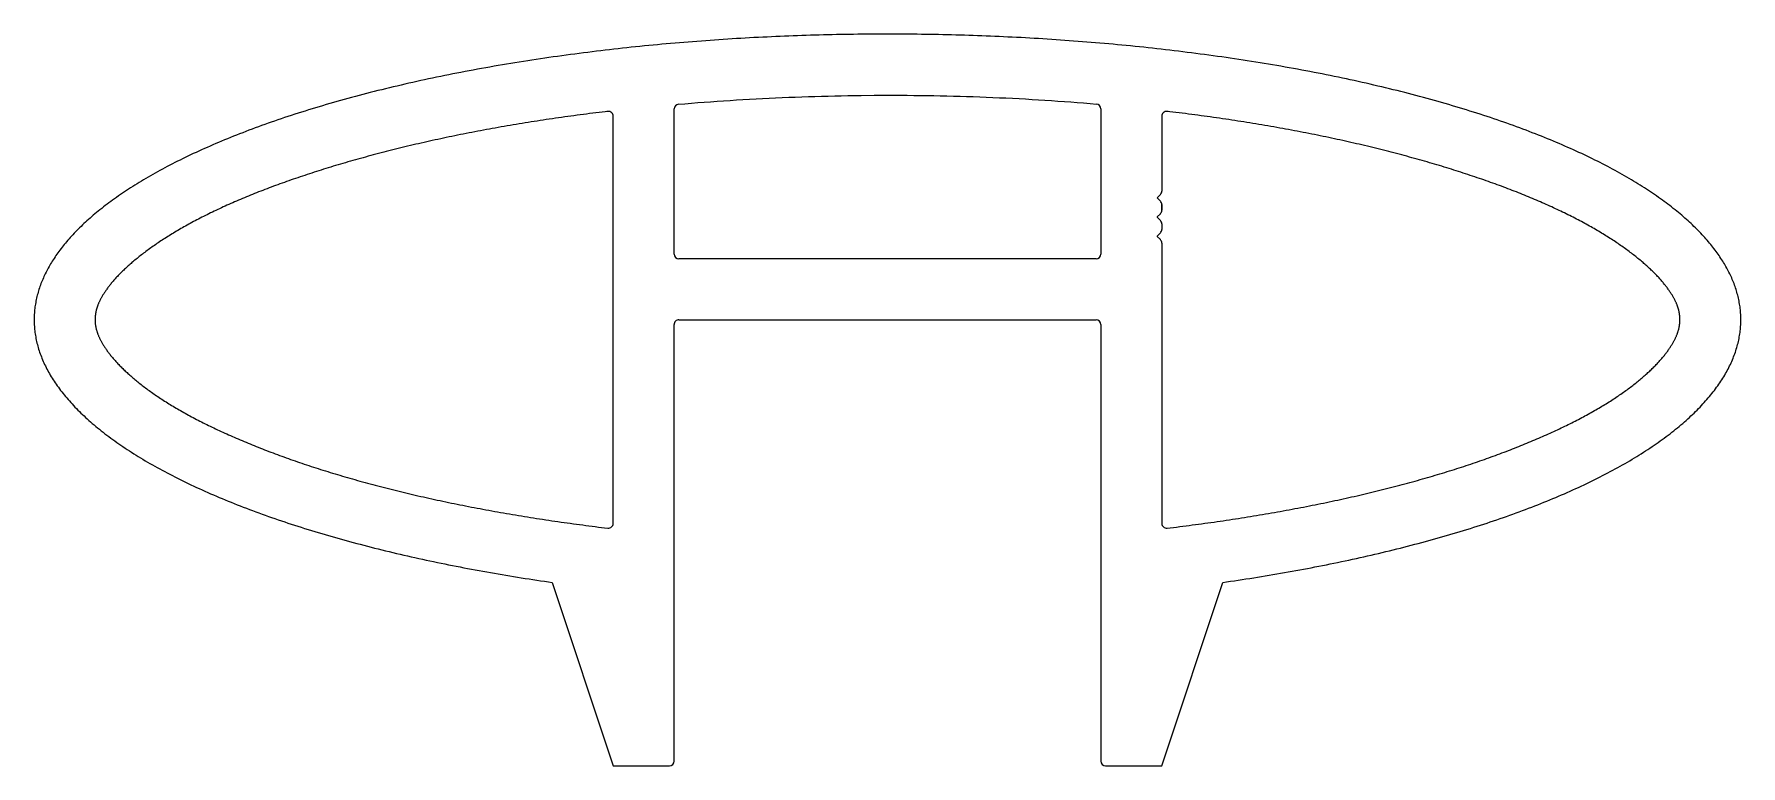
# Model space of a CAD drawing. Extents: x -44.4 to 44.5, y 21.3 to 59.4.
import ezdxf

# ---------------------------------------------------------------- set-up
doc = ezdxf.new("R2010")
doc.units = 0
doc.layers.get('0').update_dxf_attribs({"linetype": 'CONTINUOUS'})

msp = doc.modelspace()

# ---------------------------------------------------------------- linework, layer by layer
for p, q in [((-13.938, 58.683), (-14.165, 58.657)), ((-13.711, 58.708), (-13.938, 58.683)), ((-13.483, 58.733), (-13.711, 58.708)), ((-13.256, 58.757), (-13.483, 58.733)), ((-13.028, 58.781), (-13.256, 58.757)), ((-12.8, 58.804), (-13.028, 58.781)), ((-12.572, 58.827), (-12.8, 58.804)), ((-12.344, 58.849), (-12.572, 58.827)), ((-12.116, 58.871), (-12.344, 58.849)), ((-11.888, 58.893), (-12.116, 58.871)), ((-11.66, 58.914), (-11.888, 58.893)), ((-11.431, 58.935), (-11.66, 58.914)), ((-11.203, 58.955), (-11.431, 58.935)), ((-10.974, 58.975), (-11.203, 58.955)), ((-10.745, 58.994), (-10.974, 58.975)), ((-10.517, 59.013), (-10.745, 58.994)), ((-10.288, 59.032), (-10.517, 59.013)), ((-10.059, 59.05), (-10.288, 59.032)), ((-9.831, 59.068), (-10.059, 59.05)), ((-9.602, 59.085), (-9.831, 59.068)), ((-9.373, 59.102), (-9.602, 59.085)), ((-9.145, 59.119), (-9.373, 59.102)), ((-8.916, 59.135), (-9.145, 59.119)), ((-8.688, 59.15), (-8.916, 59.135)), ((-8.459, 59.165), (-8.688, 59.15)), ((-8.231, 59.18), (-8.459, 59.165)), ((-8.002, 59.195), (-8.231, 59.18)), ((-7.774, 59.209), (-8.002, 59.195)), ((-7.546, 59.222), (-7.774, 59.209)), ((-7.318, 59.235), (-7.546, 59.222)), ((-7.09, 59.248), (-7.318, 59.235)), ((-6.862, 59.26), (-7.09, 59.248)), ((-6.634, 59.272), (-6.862, 59.26)), ((-6.407, 59.283), (-6.634, 59.272)), ((-6.179, 59.294), (-6.407, 59.283)), ((-5.952, 59.305), (-6.179, 59.294)), ((-5.725, 59.315), (-5.952, 59.305)), ((-5.498, 59.325), (-5.725, 59.315)), ((-5.271, 59.335), (-5.498, 59.325)), ((-5.045, 59.344), (-5.271, 59.335)), ((-4.818, 59.352), (-5.045, 59.344)), ((-4.592, 59.36), (-4.818, 59.352)), ((-4.366, 59.368), (-4.592, 59.36)), ((-4.141, 59.376), (-4.366, 59.368)), ((-3.915, 59.383), (-4.141, 59.376)), ((-3.69, 59.389), (-3.915, 59.383)), ((-3.465, 59.396), (-3.69, 59.389)), ((-3.241, 59.401), (-3.465, 59.396)), ((-3.016, 59.407), (-3.241, 59.401)), ((-2.792, 59.412), (-3.016, 59.407)), ((-2.568, 59.417), (-2.792, 59.412)), ((-2.345, 59.421), (-2.568, 59.417)), ((-2.122, 59.425), (-2.345, 59.421)), ((-1.899, 59.428), (-2.122, 59.425)), ((-1.676, 59.431), (-1.899, 59.428)), ((-1.454, 59.434), (-1.676, 59.431)), ((-1.232, 59.437), (-1.454, 59.434)), ((-1.01, 59.439), (-1.232, 59.437)), ((-0.789, 59.44), (-1.01, 59.439)), ((-0.568, 59.442), (-0.789, 59.44)), ((-0.348, 59.443), (-0.568, 59.442)), ((-0.128, 59.443), (-0.348, 59.443)), ((0.092, 59.443), (-0.128, 59.443)), ((0.312, 59.443), (0.092, 59.443)), ((0.532, 59.443), (0.312, 59.443)), ((0.753, 59.442), (0.532, 59.443)), ((0.973, 59.44), (0.753, 59.442)), ((1.195, 59.439), (0.973, 59.44)), ((1.416, 59.437), (1.195, 59.439)), ((1.638, 59.434), (1.416, 59.437)), ((1.86, 59.431), (1.638, 59.434)), ((2.083, 59.428), (1.86, 59.431)), ((2.306, 59.425), (2.083, 59.428)), ((2.529, 59.421), (2.306, 59.425)), ((2.753, 59.417), (2.529, 59.421)), ((2.977, 59.412), (2.753, 59.417)), ((3.201, 59.407), (2.977, 59.412)), ((3.425, 59.401), (3.201, 59.407)), ((3.65, 59.396), (3.425, 59.401)), ((3.875, 59.389), (3.65, 59.396)), ((4.1, 59.383), (3.875, 59.389)), ((4.325, 59.376), (4.1, 59.383)), ((4.551, 59.368), (4.325, 59.376)), ((4.777, 59.36), (4.551, 59.368)), ((5.003, 59.352), (4.777, 59.36)), ((5.229, 59.344), (5.003, 59.352)), ((5.456, 59.335), (5.229, 59.344)), ((5.682, 59.325), (5.456, 59.335)), ((5.909, 59.315), (5.682, 59.325)), ((6.136, 59.305), (5.909, 59.315)), ((6.364, 59.294), (6.136, 59.305)), ((6.591, 59.283), (6.364, 59.294)), ((6.819, 59.272), (6.591, 59.283)), ((7.046, 59.26), (6.819, 59.272)), ((7.274, 59.248), (7.046, 59.26)), ((7.502, 59.235), (7.274, 59.248)), ((7.73, 59.222), (7.502, 59.235)), ((7.958, 59.209), (7.73, 59.222)), ((8.187, 59.195), (7.958, 59.209)), ((8.415, 59.18), (8.187, 59.195)), ((8.644, 59.165), (8.415, 59.18)), ((8.872, 59.15), (8.644, 59.165)), ((9.101, 59.135), (8.872, 59.15)), ((9.329, 59.119), (9.101, 59.135)), ((9.558, 59.102), (9.329, 59.119)), ((9.786, 59.085), (9.558, 59.102)), ((10.015, 59.068), (9.786, 59.085)), ((10.244, 59.05), (10.015, 59.068)), ((10.473, 59.032), (10.244, 59.05)), ((10.701, 59.013), (10.473, 59.032)), ((10.93, 58.994), (10.701, 59.013)), ((11.158, 58.975), (10.93, 58.994)), ((11.387, 58.955), (11.158, 58.975)), ((11.616, 58.935), (11.387, 58.955)), ((11.844, 58.914), (11.616, 58.935)), ((12.072, 58.893), (11.844, 58.914)), ((12.301, 58.871), (12.072, 58.893)), ((12.529, 58.849), (12.301, 58.871)), ((12.757, 58.827), (12.529, 58.849)), ((12.985, 58.804), (12.757, 58.827)), ((13.213, 58.781), (12.985, 58.804)), ((13.44, 58.757), (13.213, 58.781)), ((13.668, 58.733), (13.44, 58.757)), ((13.895, 58.708), (13.668, 58.733)), ((14.122, 58.683), (13.895, 58.708)), ((14.349, 58.657), (14.122, 58.683)), ((-20.186, 57.806), (-20.404, 57.768)), ((-19.968, 57.843), (-20.186, 57.806)), ((-19.75, 57.879), (-19.968, 57.843)), ((-19.531, 57.916), (-19.75, 57.879)), ((-19.311, 57.952), (-19.531, 57.916)), ((-19.091, 57.987), (-19.311, 57.952)), ((-18.871, 58.022), (-19.091, 57.987)), ((-18.65, 58.057), (-18.871, 58.022)), ((-18.429, 58.091), (-18.65, 58.057)), ((-18.208, 58.124), (-18.429, 58.091)), ((-17.986, 58.158), (-18.208, 58.124)), ((-17.764, 58.191), (-17.986, 58.158)), ((-17.541, 58.223), (-17.764, 58.191)), ((-17.318, 58.255), (-17.541, 58.223)), ((-17.095, 58.287), (-17.318, 58.255)), ((-16.871, 58.318), (-17.095, 58.287)), ((-16.647, 58.348), (-16.871, 58.318)), ((-16.423, 58.379), (-16.647, 58.348)), ((-16.198, 58.409), (-16.423, 58.379)), ((-15.973, 58.438), (-16.198, 58.409)), ((-15.748, 58.467), (-15.973, 58.438)), ((-15.523, 58.495), (-15.748, 58.467)), ((-15.297, 58.524), (-15.523, 58.495)), ((-15.071, 58.551), (-15.297, 58.524)), ((-14.845, 58.578), (-15.071, 58.551)), ((-14.618, 58.605), (-14.845, 58.578)), ((-14.392, 58.632), (-14.618, 58.605)), ((-14.165, 58.657), (-14.392, 58.632)), ((14.576, 58.632), (14.349, 58.657)), ((14.803, 58.605), (14.576, 58.632)), ((15.029, 58.578), (14.803, 58.605)), ((15.256, 58.551), (15.029, 58.578)), ((15.481, 58.524), (15.256, 58.551)), ((15.707, 58.495), (15.481, 58.524)), ((15.933, 58.467), (15.707, 58.495)), ((16.158, 58.438), (15.933, 58.467)), ((16.383, 58.409), (16.158, 58.438)), ((16.607, 58.379), (16.383, 58.409)), ((16.832, 58.348), (16.607, 58.379)), ((17.056, 58.318), (16.832, 58.348)), ((17.279, 58.287), (17.056, 58.318)), ((17.503, 58.255), (17.279, 58.287)), ((17.726, 58.223), (17.503, 58.255)), ((17.948, 58.191), (17.726, 58.223)), ((18.17, 58.158), (17.948, 58.191)), ((18.392, 58.124), (18.17, 58.158)), ((18.614, 58.091), (18.392, 58.124)), ((18.835, 58.057), (18.614, 58.091)), ((19.056, 58.022), (18.835, 58.057)), ((19.276, 57.987), (19.056, 58.022)), ((19.496, 57.952), (19.276, 57.987)), ((19.715, 57.916), (19.496, 57.952)), ((19.934, 57.879), (19.715, 57.916)), ((20.152, 57.843), (19.934, 57.879)), ((20.37, 57.806), (20.152, 57.843)), ((20.588, 57.768), (20.37, 57.806)), ((-24.635, 56.93), (-24.839, 56.884)), ((-24.429, 56.976), (-24.635, 56.93)), ((-24.223, 57.021), (-24.429, 56.976)), ((-24.016, 57.066), (-24.223, 57.021)), ((-23.808, 57.11), (-24.016, 57.066)), ((-23.6, 57.155), (-23.808, 57.11)), ((-23.391, 57.198), (-23.6, 57.155)), ((-23.182, 57.242), (-23.391, 57.198)), ((-22.972, 57.285), (-23.182, 57.242)), ((-22.761, 57.327), (-22.972, 57.285)), ((-22.549, 57.369), (-22.761, 57.327)), ((-22.337, 57.411), (-22.549, 57.369)), ((-22.125, 57.452), (-22.337, 57.411)), ((-21.911, 57.493), (-22.125, 57.452)), ((-21.698, 57.534), (-21.911, 57.493)), ((-21.483, 57.574), (-21.698, 57.534)), ((-21.268, 57.614), (-21.483, 57.574)), ((-21.053, 57.653), (-21.268, 57.614)), ((-20.837, 57.692), (-21.053, 57.653)), ((-20.621, 57.73), (-20.837, 57.692)), ((-20.404, 57.768), (-20.621, 57.73)), ((20.805, 57.73), (20.588, 57.768)), ((21.021, 57.692), (20.805, 57.73)), ((21.237, 57.653), (21.021, 57.692)), ((21.453, 57.614), (21.237, 57.653)), ((21.668, 57.574), (21.453, 57.614)), ((21.882, 57.534), (21.668, 57.574)), ((22.096, 57.493), (21.882, 57.534)), ((22.309, 57.452), (22.096, 57.493)), ((22.522, 57.411), (22.309, 57.452)), ((22.734, 57.369), (22.522, 57.411)), ((22.945, 57.327), (22.734, 57.369)), ((23.156, 57.285), (22.945, 57.327)), ((23.366, 57.242), (23.156, 57.285)), ((23.576, 57.198), (23.366, 57.242)), ((23.785, 57.155), (23.576, 57.198)), ((23.993, 57.11), (23.785, 57.155)), ((24.2, 57.066), (23.993, 57.11)), ((24.407, 57.021), (24.2, 57.066)), ((24.613, 56.976), (24.407, 57.021)), ((24.819, 56.93), (24.613, 56.976)), ((25.024, 56.884), (24.819, 56.93)), ((-28.203, 56.041), (-28.393, 55.988)), ((-28.012, 56.094), (-28.203, 56.041)), ((-27.82, 56.146), (-28.012, 56.094)), ((-27.627, 56.197), (-27.82, 56.146)), ((-27.433, 56.249), (-27.627, 56.197)), ((-27.238, 56.3), (-27.433, 56.249)), ((-27.042, 56.351), (-27.238, 56.3)), ((-26.846, 56.401), (-27.042, 56.351)), ((-26.649, 56.451), (-26.846, 56.401)), ((-26.451, 56.501), (-26.649, 56.451)), ((-26.252, 56.55), (-26.451, 56.501)), ((-26.053, 56.599), (-26.252, 56.55)), ((-25.852, 56.647), (-26.053, 56.599)), ((-25.651, 56.695), (-25.852, 56.647)), ((-25.449, 56.743), (-25.651, 56.695)), ((-25.247, 56.79), (-25.449, 56.743)), ((-25.043, 56.837), (-25.247, 56.79)), ((-24.839, 56.884), (-25.043, 56.837)), ((-8.111, 55.996), (-7.773, 56.017)), ((-7.773, 56.017), (-7.435, 56.037)), ((-7.435, 56.037), (-7.096, 56.057)), ((-7.096, 56.057), (-6.757, 56.075)), ((-6.757, 56.075), (-6.418, 56.093)), ((-6.418, 56.093), (-6.077, 56.11)), ((-6.077, 56.11), (-5.737, 56.126)), ((-5.737, 56.126), (-5.396, 56.141)), ((-5.396, 56.141), (-5.055, 56.155)), ((-5.055, 56.155), (-4.713, 56.168)), ((-4.713, 56.168), (-4.371, 56.181)), ((-4.371, 56.181), (-4.029, 56.192)), ((-4.029, 56.192), (-3.686, 56.203)), ((-3.686, 56.203), (-3.344, 56.212)), ((-3.344, 56.212), (-3.001, 56.221)), ((-3.001, 56.221), (-2.657, 56.229)), ((-2.657, 56.229), (-2.314, 56.236)), ((-2.314, 56.236), (-1.971, 56.243)), ((-1.971, 56.243), (-1.627, 56.248)), ((-1.627, 56.248), (-1.283, 56.252)), ((-1.283, 56.252), (-0.595, 56.258)), ((-0.595, 56.258), (0.093, 56.261)), ((0.093, 56.261), (0.437, 56.261)), ((0.437, 56.261), (0.781, 56.26)), ((0.781, 56.26), (1.125, 56.258)), ((1.125, 56.258), (1.468, 56.255)), ((1.468, 56.255), (1.812, 56.251)), ((1.812, 56.251), (2.156, 56.247)), ((2.156, 56.247), (2.499, 56.241)), ((2.499, 56.241), (2.843, 56.235)), ((2.843, 56.235), (3.186, 56.227)), ((3.186, 56.227), (3.529, 56.219)), ((3.529, 56.219), (3.872, 56.21)), ((3.872, 56.21), (4.214, 56.2)), ((4.214, 56.2), (4.556, 56.189)), ((4.556, 56.189), (4.898, 56.177)), ((4.898, 56.177), (5.24, 56.164)), ((5.24, 56.164), (5.581, 56.15)), ((5.581, 56.15), (5.922, 56.135)), ((5.922, 56.135), (6.263, 56.12)), ((6.263, 56.12), (6.603, 56.103)), ((6.603, 56.103), (6.942, 56.086)), ((6.942, 56.086), (7.282, 56.067)), ((7.282, 56.067), (7.62, 56.048)), ((7.62, 56.048), (7.959, 56.027)), ((7.959, 56.027), (8.296, 56.006)), ((25.228, 56.837), (25.024, 56.884)), ((25.431, 56.79), (25.228, 56.837)), ((25.634, 56.743), (25.431, 56.79)), ((25.836, 56.695), (25.634, 56.743)), ((26.037, 56.647), (25.836, 56.695)), ((26.237, 56.599), (26.037, 56.647)), ((26.437, 56.55), (26.237, 56.599)), ((26.635, 56.501), (26.437, 56.55)), ((26.833, 56.451), (26.635, 56.501)), ((27.031, 56.401), (26.833, 56.451)), ((27.227, 56.351), (27.031, 56.401)), ((27.422, 56.3), (27.227, 56.351)), ((27.617, 56.249), (27.422, 56.3)), ((27.811, 56.197), (27.617, 56.249)), ((28.004, 56.146), (27.811, 56.197)), ((28.196, 56.094), (28.004, 56.146)), ((28.387, 56.041), (28.196, 56.094)), ((28.578, 55.988), (28.387, 56.041)), ((-31.138, 55.154), (-31.313, 55.096)), ((-30.961, 55.212), (-31.138, 55.154)), ((-30.784, 55.27), (-30.961, 55.212)), ((-30.606, 55.327), (-30.784, 55.27)), ((-30.427, 55.384), (-30.606, 55.327)), ((-30.247, 55.44), (-30.427, 55.384)), ((-30.066, 55.497), (-30.247, 55.44)), ((-29.884, 55.553), (-30.066, 55.497)), ((-29.701, 55.608), (-29.884, 55.553)), ((-29.517, 55.664), (-29.701, 55.608)), ((-29.332, 55.719), (-29.517, 55.664)), ((-29.146, 55.773), (-29.332, 55.719)), ((-28.959, 55.827), (-29.146, 55.773)), ((-28.771, 55.881), (-28.959, 55.827)), ((-28.583, 55.935), (-28.771, 55.881)), ((-28.393, 55.988), (-28.583, 55.935)), ((-16.722, 55.13), (-16.883, 55.108)), ((-16.561, 55.153), (-16.722, 55.13)), ((-16.4, 55.175), (-16.561, 55.153)), ((-16.238, 55.197), (-16.4, 55.175)), ((-16.076, 55.219), (-16.238, 55.197)), ((-15.914, 55.24), (-16.076, 55.219)), ((-15.751, 55.261), (-15.914, 55.24)), ((-15.589, 55.282), (-15.751, 55.261)), ((-15.426, 55.303), (-15.589, 55.282)), ((-15.262, 55.324), (-15.426, 55.303)), ((-15.099, 55.344), (-15.262, 55.324)), ((-14.935, 55.365), (-15.099, 55.344)), ((-14.771, 55.385), (-14.935, 55.365)), ((-14.606, 55.404), (-14.771, 55.385)), ((-14.524, 55.414), (-14.606, 55.404)), ((-14.483, 55.419), (-14.524, 55.414)), ((-14.478, 55.42), (-14.483, 55.419)), ((-14.475, 55.42), (-14.478, 55.42)), ((-14.474, 55.42), (-14.475, 55.42)), ((-14.475, 55.42), (-14.475, 55.42)), ((-14.475, 55.42), (-14.475, 55.42)), ((-14.475, 55.42), (-14.475, 55.42)), ((-14.475, 55.42), (-14.475, 55.42)), ((-14.473, 55.42), (-14.474, 55.42)), ((-14.458, 55.421), (-14.473, 55.42)), ((-14.442, 55.422), (-14.458, 55.421)), ((-14.426, 55.421), (-14.442, 55.422)), ((-14.409, 55.419), (-14.426, 55.421)), ((-14.393, 55.416), (-14.409, 55.419)), ((-14.377, 55.412), (-14.393, 55.416)), ((-14.362, 55.407), (-14.377, 55.412)), ((-14.346, 55.401), (-14.362, 55.407)), ((-14.332, 55.394), (-14.346, 55.401)), ((-14.317, 55.386), (-14.332, 55.394)), ((-14.304, 55.378), (-14.317, 55.386)), ((-14.291, 55.368), (-14.304, 55.378)), ((-14.279, 55.358), (-14.291, 55.368)), ((-14.267, 55.347), (-14.279, 55.358)), ((-14.256, 55.335), (-14.267, 55.347)), ((-14.246, 55.323), (-14.256, 55.335)), ((-14.237, 55.31), (-14.246, 55.323)), ((-14.228, 55.296), (-14.237, 55.31)), ((-14.221, 55.281), (-14.228, 55.296)), ((-14.214, 55.266), (-14.221, 55.281)), ((-14.208, 55.251), (-14.214, 55.266)), ((-14.203, 55.235), (-14.208, 55.251)), ((-14.2, 55.219), (-14.203, 55.235)), ((-14.197, 55.203), (-14.2, 55.219)), ((-14.196, 55.187), (-14.197, 55.203)), ((-14.195, 55.172), (-14.196, 55.187)), ((-14.195, 44.57), (-14.195, 55.172)), ((-11.02, 47.994), (-11.02, 55.546)), ((-10.792, 55.795), (-10.459, 55.823)), ((-10.459, 55.823), (-10.125, 55.85)), ((-10.125, 55.85), (-9.791, 55.877)), ((-9.791, 55.877), (-9.457, 55.902)), ((-9.457, 55.902), (-9.121, 55.927)), ((-9.121, 55.927), (-8.785, 55.951)), ((-8.785, 55.951), (-8.448, 55.974)), ((-8.448, 55.974), (-8.111, 55.996)), ((8.296, 56.006), (8.634, 55.984)), ((8.634, 55.984), (8.97, 55.961)), ((8.97, 55.961), (9.306, 55.937)), ((9.306, 55.937), (9.642, 55.912)), ((9.642, 55.912), (9.976, 55.886)), ((9.976, 55.886), (10.31, 55.86)), ((10.31, 55.86), (10.644, 55.832)), ((10.644, 55.832), (10.976, 55.804)), ((11.205, 55.554), (11.205, 47.995)), ((14.382, 55.203), (14.38, 55.187)), ((14.38, 55.187), (14.38, 55.172)), ((14.38, 55.172), (14.38, 51.272)), ((14.384, 55.219), (14.382, 55.203)), ((14.388, 55.235), (14.384, 55.219)), ((14.393, 55.251), (14.388, 55.235)), ((14.398, 55.266), (14.393, 55.251)), ((14.405, 55.281), (14.398, 55.266)), ((14.413, 55.296), (14.405, 55.281)), ((14.421, 55.31), (14.413, 55.296)), ((14.431, 55.323), (14.421, 55.31)), ((14.441, 55.335), (14.431, 55.323)), ((14.452, 55.347), (14.441, 55.335)), ((14.463, 55.358), (14.452, 55.347)), ((14.475, 55.368), (14.463, 55.358)), ((14.488, 55.378), (14.475, 55.368)), ((14.502, 55.386), (14.488, 55.378)), ((14.516, 55.394), (14.502, 55.386)), ((14.531, 55.401), (14.516, 55.394)), ((14.546, 55.407), (14.531, 55.401)), ((14.562, 55.412), (14.546, 55.407)), ((14.578, 55.416), (14.562, 55.412)), ((14.594, 55.419), (14.578, 55.416)), ((14.61, 55.421), (14.594, 55.419)), ((14.626, 55.422), (14.61, 55.421)), ((14.642, 55.421), (14.626, 55.422)), ((14.658, 55.42), (14.642, 55.421)), ((14.659, 55.42), (14.658, 55.42)), ((14.662, 55.42), (14.659, 55.42)), ((14.659, 55.42), (14.659, 55.42)), ((14.659, 55.42), (14.659, 55.42)), ((14.659, 55.42), (14.659, 55.42)), ((14.659, 55.42), (14.659, 55.42)), ((14.659, 55.42), (14.659, 55.42)), ((14.667, 55.419), (14.662, 55.42)), ((14.708, 55.414), (14.667, 55.419)), ((14.791, 55.404), (14.708, 55.414)), ((14.955, 55.385), (14.791, 55.404)), ((15.119, 55.365), (14.955, 55.385)), ((15.283, 55.344), (15.119, 55.365)), ((15.447, 55.324), (15.283, 55.344)), ((15.61, 55.303), (15.447, 55.324)), ((15.773, 55.282), (15.61, 55.303)), ((15.936, 55.261), (15.773, 55.282)), ((16.098, 55.24), (15.936, 55.261)), ((16.261, 55.219), (16.098, 55.24)), ((16.422, 55.197), (16.261, 55.219)), ((16.584, 55.175), (16.422, 55.197)), ((16.746, 55.153), (16.584, 55.175)), ((16.907, 55.13), (16.746, 55.153)), ((17.067, 55.108), (16.907, 55.13)), ((28.767, 55.935), (28.578, 55.988)), ((28.956, 55.881), (28.767, 55.935)), ((29.143, 55.827), (28.956, 55.881)), ((29.33, 55.773), (29.143, 55.827)), ((29.516, 55.719), (29.33, 55.773)), ((29.701, 55.664), (29.516, 55.719)), ((29.885, 55.608), (29.701, 55.664)), ((30.068, 55.553), (29.885, 55.608)), ((30.25, 55.497), (30.068, 55.553)), ((30.431, 55.44), (30.25, 55.497)), ((30.611, 55.384), (30.431, 55.44)), ((30.791, 55.327), (30.611, 55.384)), ((30.969, 55.27), (30.791, 55.327)), ((31.146, 55.212), (30.969, 55.27)), ((31.322, 55.154), (31.146, 55.212)), ((31.497, 55.096), (31.322, 55.154)), ((-33.655, 54.25), (-33.815, 54.188)), ((-33.495, 54.313), (-33.655, 54.25)), ((-33.334, 54.375), (-33.495, 54.313)), ((-33.171, 54.436), (-33.334, 54.375)), ((-33.007, 54.498), (-33.171, 54.436)), ((-32.843, 54.559), (-33.007, 54.498)), ((-32.677, 54.62), (-32.843, 54.559)), ((-32.51, 54.68), (-32.677, 54.62)), ((-32.342, 54.741), (-32.51, 54.68)), ((-32.173, 54.801), (-32.342, 54.741)), ((-32.003, 54.86), (-32.173, 54.801)), ((-31.832, 54.92), (-32.003, 54.86)), ((-31.66, 54.979), (-31.832, 54.92)), ((-31.487, 55.038), (-31.66, 54.979)), ((-31.313, 55.096), (-31.487, 55.038)), ((-22.002, 54.24), (-22.151, 54.21)), ((-21.853, 54.27), (-22.002, 54.24)), ((-21.703, 54.299), (-21.853, 54.27)), ((-21.553, 54.329), (-21.703, 54.299)), ((-21.403, 54.358), (-21.553, 54.329)), ((-21.252, 54.387), (-21.403, 54.358)), ((-21.101, 54.415), (-21.252, 54.387)), ((-20.949, 54.444), (-21.101, 54.415)), ((-20.797, 54.472), (-20.949, 54.444)), ((-20.645, 54.5), (-20.797, 54.472)), ((-20.492, 54.528), (-20.645, 54.5)), ((-20.339, 54.555), (-20.492, 54.528)), ((-20.185, 54.583), (-20.339, 54.555)), ((-20.031, 54.61), (-20.185, 54.583)), ((-19.877, 54.637), (-20.031, 54.61)), ((-19.723, 54.664), (-19.877, 54.637)), ((-19.568, 54.69), (-19.723, 54.664)), ((-19.412, 54.716), (-19.568, 54.69)), ((-19.257, 54.742), (-19.412, 54.716)), ((-19.101, 54.768), (-19.257, 54.742)), ((-18.945, 54.794), (-19.101, 54.768)), ((-18.788, 54.819), (-18.945, 54.794)), ((-18.631, 54.845), (-18.788, 54.819)), ((-18.474, 54.87), (-18.631, 54.845)), ((-18.316, 54.894), (-18.474, 54.87)), ((-18.158, 54.919), (-18.316, 54.894)), ((-18, 54.943), (-18.158, 54.919)), ((-17.841, 54.967), (-18, 54.943)), ((-17.682, 54.991), (-17.841, 54.967)), ((-17.523, 55.015), (-17.682, 54.991)), ((-17.363, 55.039), (-17.523, 55.015)), ((-17.204, 55.062), (-17.363, 55.039)), ((-17.043, 55.085), (-17.204, 55.062)), ((-16.883, 55.108), (-17.043, 55.085)), ((17.228, 55.085), (17.067, 55.108)), ((17.388, 55.062), (17.228, 55.085)), ((17.548, 55.039), (17.388, 55.062)), ((17.707, 55.015), (17.548, 55.039)), ((17.867, 54.991), (17.707, 55.015)), ((18.026, 54.967), (17.867, 54.991)), ((18.184, 54.943), (18.026, 54.967)), ((18.343, 54.919), (18.184, 54.943)), ((18.5, 54.894), (18.343, 54.919)), ((18.658, 54.87), (18.5, 54.894)), ((18.815, 54.845), (18.658, 54.87)), ((18.972, 54.819), (18.815, 54.845)), ((19.129, 54.794), (18.972, 54.819)), ((19.285, 54.768), (19.129, 54.794)), ((19.441, 54.742), (19.285, 54.768)), ((19.597, 54.716), (19.441, 54.742)), ((19.752, 54.69), (19.597, 54.716)), ((19.907, 54.664), (19.752, 54.69)), ((20.062, 54.637), (19.907, 54.664)), ((20.216, 54.61), (20.062, 54.637)), ((20.37, 54.583), (20.216, 54.61)), ((20.523, 54.555), (20.37, 54.583)), ((20.676, 54.528), (20.523, 54.555)), ((20.829, 54.5), (20.676, 54.528)), ((20.981, 54.472), (20.829, 54.5)), ((21.133, 54.444), (20.981, 54.472)), ((21.285, 54.415), (21.133, 54.444)), ((21.436, 54.387), (21.285, 54.415)), ((21.587, 54.358), (21.436, 54.387)), ((21.738, 54.329), (21.587, 54.358)), ((21.888, 54.299), (21.738, 54.329)), ((22.037, 54.27), (21.888, 54.299)), ((22.187, 54.24), (22.037, 54.27)), ((22.336, 54.21), (22.187, 54.24)), ((31.671, 55.038), (31.497, 55.096)), ((31.845, 54.979), (31.671, 55.038)), ((32.017, 54.92), (31.845, 54.979)), ((32.188, 54.86), (32.017, 54.92)), ((32.358, 54.801), (32.188, 54.86)), ((32.527, 54.741), (32.358, 54.801)), ((32.695, 54.68), (32.527, 54.741)), ((32.861, 54.62), (32.695, 54.68)), ((33.027, 54.559), (32.861, 54.62)), ((33.192, 54.498), (33.027, 54.559)), ((33.355, 54.436), (33.192, 54.498)), ((33.518, 54.375), (33.355, 54.436)), ((33.679, 54.313), (33.518, 54.375)), ((33.84, 54.25), (33.679, 54.313)), ((33.999, 54.188), (33.84, 54.25)), ((-35.781, 53.353), (-35.924, 53.287)), ((-35.637, 53.419), (-35.781, 53.353)), ((-35.491, 53.484), (-35.637, 53.419)), ((-35.344, 53.549), (-35.491, 53.484)), ((-35.197, 53.614), (-35.344, 53.549)), ((-35.048, 53.679), (-35.197, 53.614)), ((-34.898, 53.743), (-35.048, 53.679)), ((-34.746, 53.808), (-34.898, 53.743)), ((-34.594, 53.872), (-34.746, 53.808)), ((-34.44, 53.935), (-34.594, 53.872)), ((-34.285, 53.999), (-34.44, 53.935)), ((-34.13, 54.062), (-34.285, 53.999)), ((-33.973, 54.125), (-34.13, 54.062)), ((-33.815, 54.188), (-33.973, 54.125)), ((-25.875, 53.366), (-26.013, 53.331)), ((-25.738, 53.401), (-25.875, 53.366)), ((-25.599, 53.435), (-25.738, 53.401)), ((-25.461, 53.47), (-25.599, 53.435)), ((-25.322, 53.504), (-25.461, 53.47)), ((-25.182, 53.538), (-25.322, 53.504)), ((-25.042, 53.572), (-25.182, 53.538)), ((-24.902, 53.606), (-25.042, 53.572)), ((-24.761, 53.639), (-24.902, 53.606)), ((-24.619, 53.673), (-24.761, 53.639)), ((-24.478, 53.706), (-24.619, 53.673)), ((-24.335, 53.739), (-24.478, 53.706)), ((-24.193, 53.771), (-24.335, 53.739)), ((-24.05, 53.804), (-24.193, 53.771)), ((-23.906, 53.836), (-24.05, 53.804)), ((-23.762, 53.869), (-23.906, 53.836)), ((-23.618, 53.901), (-23.762, 53.869)), ((-23.473, 53.933), (-23.618, 53.901)), ((-23.328, 53.964), (-23.473, 53.933)), ((-23.182, 53.996), (-23.328, 53.964)), ((-23.036, 54.027), (-23.182, 53.996)), ((-22.89, 54.058), (-23.036, 54.027)), ((-22.743, 54.089), (-22.89, 54.058)), ((-22.595, 54.12), (-22.743, 54.089)), ((-22.448, 54.15), (-22.595, 54.12)), ((-22.3, 54.18), (-22.448, 54.15)), ((-22.151, 54.21), (-22.3, 54.18)), ((22.484, 54.18), (22.336, 54.21)), ((22.632, 54.15), (22.484, 54.18)), ((22.78, 54.12), (22.632, 54.15)), ((22.927, 54.089), (22.78, 54.12)), ((23.074, 54.058), (22.927, 54.089)), ((23.22, 54.027), (23.074, 54.058)), ((23.367, 53.996), (23.22, 54.027)), ((23.512, 53.964), (23.367, 53.996)), ((23.657, 53.933), (23.512, 53.964)), ((23.802, 53.901), (23.657, 53.933)), ((23.947, 53.869), (23.802, 53.901)), ((24.091, 53.836), (23.947, 53.869)), ((24.234, 53.804), (24.091, 53.836)), ((24.377, 53.771), (24.234, 53.804)), ((24.52, 53.739), (24.377, 53.771)), ((24.662, 53.706), (24.52, 53.739)), ((24.804, 53.673), (24.662, 53.706)), ((24.945, 53.639), (24.804, 53.673)), ((25.086, 53.606), (24.945, 53.639)), ((25.227, 53.572), (25.086, 53.606)), ((25.367, 53.538), (25.227, 53.572)), ((25.506, 53.504), (25.367, 53.538)), ((25.645, 53.47), (25.506, 53.504)), ((25.784, 53.435), (25.645, 53.47)), ((25.922, 53.401), (25.784, 53.435)), ((26.06, 53.366), (25.922, 53.401)), ((26.197, 53.331), (26.06, 53.366)), ((34.157, 54.125), (33.999, 54.188)), ((34.314, 54.062), (34.157, 54.125)), ((34.47, 53.999), (34.314, 54.062)), ((34.625, 53.935), (34.47, 53.999)), ((34.778, 53.872), (34.625, 53.935)), ((34.931, 53.808), (34.778, 53.872)), ((35.082, 53.743), (34.931, 53.808)), ((35.232, 53.679), (35.082, 53.743)), ((35.381, 53.614), (35.232, 53.679)), ((35.529, 53.549), (35.381, 53.614)), ((35.676, 53.484), (35.529, 53.549)), ((35.821, 53.419), (35.676, 53.484)), ((35.965, 53.353), (35.821, 53.419)), ((36.109, 53.287), (35.965, 53.353)), ((-37.549, 52.482), (-37.676, 52.413)), ((-37.42, 52.55), (-37.549, 52.482)), ((-37.29, 52.618), (-37.42, 52.55)), ((-37.159, 52.686), (-37.29, 52.618)), ((-37.027, 52.753), (-37.159, 52.686)), ((-36.893, 52.821), (-37.027, 52.753)), ((-36.758, 52.888), (-36.893, 52.821)), ((-36.622, 52.955), (-36.758, 52.888)), ((-36.485, 53.022), (-36.622, 52.955)), ((-36.347, 53.088), (-36.485, 53.022)), ((-36.207, 53.155), (-36.347, 53.088)), ((-36.066, 53.221), (-36.207, 53.155)), ((-35.924, 53.287), (-36.066, 53.221)), ((-29.035, 52.484), (-29.161, 52.445)), ((-28.909, 52.522), (-29.035, 52.484)), ((-28.783, 52.561), (-28.909, 52.522)), ((-28.656, 52.599), (-28.783, 52.561)), ((-28.529, 52.637), (-28.656, 52.599)), ((-28.401, 52.675), (-28.529, 52.637)), ((-28.272, 52.713), (-28.401, 52.675)), ((-28.143, 52.75), (-28.272, 52.713)), ((-28.014, 52.788), (-28.143, 52.75)), ((-27.884, 52.825), (-28.014, 52.788)), ((-27.753, 52.862), (-27.884, 52.825)), ((-27.622, 52.899), (-27.753, 52.862)), ((-27.491, 52.936), (-27.622, 52.899)), ((-27.359, 52.973), (-27.491, 52.936)), ((-27.227, 53.01), (-27.359, 52.973)), ((-27.094, 53.046), (-27.227, 53.01)), ((-26.96, 53.082), (-27.094, 53.046)), ((-26.826, 53.118), (-26.96, 53.082)), ((-26.692, 53.154), (-26.826, 53.118)), ((-26.557, 53.19), (-26.692, 53.154)), ((-26.422, 53.225), (-26.557, 53.19)), ((-26.286, 53.261), (-26.422, 53.225)), ((-26.149, 53.296), (-26.286, 53.261)), ((-26.013, 53.331), (-26.149, 53.296)), ((26.334, 53.296), (26.197, 53.331)), ((26.47, 53.261), (26.334, 53.296)), ((26.606, 53.225), (26.47, 53.261)), ((26.741, 53.19), (26.606, 53.225)), ((26.876, 53.154), (26.741, 53.19)), ((27.011, 53.118), (26.876, 53.154)), ((27.145, 53.082), (27.011, 53.118)), ((27.278, 53.046), (27.145, 53.082)), ((27.411, 53.01), (27.278, 53.046)), ((27.543, 52.973), (27.411, 53.01)), ((27.675, 52.936), (27.543, 52.973)), ((27.807, 52.899), (27.675, 52.936)), ((27.938, 52.862), (27.807, 52.899)), ((28.068, 52.825), (27.938, 52.862)), ((28.198, 52.788), (28.068, 52.825)), ((28.328, 52.75), (28.198, 52.788)), ((28.457, 52.713), (28.328, 52.75)), ((28.585, 52.675), (28.457, 52.713)), ((28.713, 52.637), (28.585, 52.675)), ((28.841, 52.599), (28.713, 52.637)), ((28.967, 52.561), (28.841, 52.599)), ((29.094, 52.522), (28.967, 52.561)), ((29.22, 52.484), (29.094, 52.522)), ((29.345, 52.445), (29.22, 52.484)), ((36.251, 53.221), (36.109, 53.287)), ((36.391, 53.155), (36.251, 53.221)), ((36.531, 53.088), (36.391, 53.155)), ((36.669, 53.022), (36.531, 53.088)), ((36.807, 52.955), (36.669, 53.022)), ((36.943, 52.888), (36.807, 52.955)), ((37.077, 52.821), (36.943, 52.888)), ((37.211, 52.753), (37.077, 52.821)), ((37.343, 52.686), (37.211, 52.753)), ((37.475, 52.618), (37.343, 52.686)), ((37.605, 52.55), (37.475, 52.618)), ((37.733, 52.482), (37.605, 52.55)), ((37.861, 52.413), (37.733, 52.482)), ((-39.111, 51.581), (-39.222, 51.511)), ((-38.998, 51.651), (-39.111, 51.581)), ((-38.884, 51.721), (-38.998, 51.651)), ((-38.769, 51.791), (-38.884, 51.721)), ((-38.653, 51.861), (-38.769, 51.791)), ((-38.535, 51.93), (-38.653, 51.861)), ((-38.416, 52), (-38.535, 51.93)), ((-38.296, 52.069), (-38.416, 52)), ((-38.174, 52.138), (-38.296, 52.069)), ((-38.052, 52.207), (-38.174, 52.138)), ((-37.928, 52.276), (-38.052, 52.207)), ((-37.803, 52.345), (-37.928, 52.276)), ((-37.676, 52.413), (-37.803, 52.345)), ((-31.666, 51.602), (-31.779, 51.56)), ((-31.553, 51.643), (-31.666, 51.602)), ((-31.438, 51.685), (-31.553, 51.643)), ((-31.323, 51.726), (-31.438, 51.685)), ((-31.208, 51.767), (-31.323, 51.726)), ((-31.092, 51.808), (-31.208, 51.767)), ((-30.976, 51.849), (-31.092, 51.808)), ((-30.858, 51.889), (-30.976, 51.849)), ((-30.741, 51.93), (-30.858, 51.889)), ((-30.623, 51.97), (-30.741, 51.93)), ((-30.504, 52.011), (-30.623, 51.97)), ((-30.384, 52.051), (-30.504, 52.011)), ((-30.264, 52.091), (-30.384, 52.051)), ((-30.144, 52.131), (-30.264, 52.091)), ((-30.023, 52.17), (-30.144, 52.131)), ((-29.901, 52.21), (-30.023, 52.17)), ((-29.779, 52.25), (-29.901, 52.21)), ((-29.657, 52.289), (-29.779, 52.25)), ((-29.533, 52.328), (-29.657, 52.289)), ((-29.41, 52.367), (-29.533, 52.328)), ((-29.285, 52.406), (-29.41, 52.367)), ((-29.161, 52.445), (-29.285, 52.406)), ((29.47, 52.406), (29.345, 52.445)), ((29.594, 52.367), (29.47, 52.406)), ((29.718, 52.328), (29.594, 52.367)), ((29.841, 52.289), (29.718, 52.328)), ((29.964, 52.25), (29.841, 52.289)), ((30.086, 52.21), (29.964, 52.25)), ((30.207, 52.17), (30.086, 52.21)), ((30.328, 52.131), (30.207, 52.17)), ((30.449, 52.091), (30.328, 52.131)), ((30.569, 52.051), (30.449, 52.091)), ((30.688, 52.011), (30.569, 52.051)), ((30.807, 51.97), (30.688, 52.011)), ((30.925, 51.93), (30.807, 51.97)), ((31.043, 51.889), (30.925, 51.93)), ((31.16, 51.849), (31.043, 51.889)), ((31.277, 51.808), (31.16, 51.849)), ((31.393, 51.767), (31.277, 51.808)), ((31.508, 51.726), (31.393, 51.767)), ((31.623, 51.685), (31.508, 51.726)), ((31.737, 51.643), (31.623, 51.685)), ((31.851, 51.602), (31.737, 51.643)), ((31.964, 51.56), (31.851, 51.602)), ((37.987, 52.345), (37.861, 52.413)), ((38.112, 52.276), (37.987, 52.345)), ((38.236, 52.207), (38.112, 52.276)), ((38.359, 52.138), (38.236, 52.207)), ((38.48, 52.069), (38.359, 52.138)), ((38.6, 52), (38.48, 52.069)), ((38.719, 51.93), (38.6, 52)), ((38.837, 51.861), (38.719, 51.93)), ((38.953, 51.791), (38.837, 51.861)), ((39.069, 51.721), (38.953, 51.791)), ((39.183, 51.651), (39.069, 51.721)), ((39.295, 51.581), (39.183, 51.651)), ((39.407, 51.511), (39.295, 51.581)), ((-40.367, 50.731), (-40.463, 50.659)), ((-40.269, 50.802), (-40.367, 50.731)), ((-40.17, 50.873), (-40.269, 50.802)), ((-40.07, 50.945), (-40.17, 50.873)), ((-39.968, 51.016), (-40.07, 50.945)), ((-39.865, 51.087), (-39.968, 51.016)), ((-39.761, 51.158), (-39.865, 51.087)), ((-39.656, 51.228), (-39.761, 51.158)), ((-39.549, 51.299), (-39.656, 51.228)), ((-39.442, 51.37), (-39.549, 51.299)), ((-39.333, 51.44), (-39.442, 51.37)), ((-39.222, 51.511), (-39.333, 51.44)), ((-33.915, 50.707), (-34.015, 50.663)), ((-33.814, 50.751), (-33.915, 50.707)), ((-33.712, 50.794), (-33.814, 50.751)), ((-33.61, 50.838), (-33.712, 50.794)), ((-33.507, 50.881), (-33.61, 50.838)), ((-33.404, 50.924), (-33.507, 50.881)), ((-33.3, 50.967), (-33.404, 50.924)), ((-33.195, 51.01), (-33.3, 50.967)), ((-33.09, 51.053), (-33.195, 51.01)), ((-32.984, 51.096), (-33.09, 51.053)), ((-32.878, 51.139), (-32.984, 51.096)), ((-32.77, 51.182), (-32.878, 51.139)), ((-32.663, 51.224), (-32.77, 51.182)), ((-32.554, 51.267), (-32.663, 51.224)), ((-32.445, 51.309), (-32.554, 51.267)), ((-32.336, 51.351), (-32.445, 51.309)), ((-32.226, 51.393), (-32.336, 51.351)), ((-32.115, 51.435), (-32.226, 51.393)), ((-32.004, 51.477), (-32.115, 51.435)), ((-31.892, 51.519), (-32.004, 51.477)), ((-31.779, 51.56), (-31.892, 51.519)), ((14.306, 51.095), (14.135, 50.924)), ((14.135, 50.913), (14.306, 50.741)), ((32.076, 51.519), (31.964, 51.56)), ((32.188, 51.477), (32.076, 51.519)), ((32.299, 51.435), (32.188, 51.477)), ((32.41, 51.393), (32.299, 51.435)), ((32.52, 51.351), (32.41, 51.393)), ((32.63, 51.309), (32.52, 51.351)), ((32.739, 51.267), (32.63, 51.309)), ((32.847, 51.224), (32.739, 51.267)), ((32.955, 51.182), (32.847, 51.224)), ((33.062, 51.139), (32.955, 51.182)), ((33.168, 51.096), (33.062, 51.139)), ((33.274, 51.053), (33.168, 51.096)), ((33.38, 51.01), (33.274, 51.053)), ((33.484, 50.967), (33.38, 51.01)), ((33.588, 50.924), (33.484, 50.967)), ((33.692, 50.881), (33.588, 50.924)), ((33.795, 50.838), (33.692, 50.881)), ((33.897, 50.794), (33.795, 50.838)), ((33.998, 50.751), (33.897, 50.794)), ((34.099, 50.707), (33.998, 50.751)), ((34.199, 50.663), (34.099, 50.707)), ((39.517, 51.44), (39.407, 51.511)), ((39.626, 51.37), (39.517, 51.44)), ((39.734, 51.299), (39.626, 51.37)), ((39.84, 51.228), (39.734, 51.299)), ((39.946, 51.158), (39.84, 51.228)), ((40.05, 51.087), (39.946, 51.158)), ((40.152, 51.016), (40.05, 51.087)), ((40.254, 50.945), (40.152, 51.016)), ((40.354, 50.873), (40.254, 50.945)), ((40.453, 50.802), (40.354, 50.873)), ((40.551, 50.731), (40.453, 50.802)), ((40.648, 50.659), (40.551, 50.731)), ((-41.525, 49.796), (-41.605, 49.724)), ((-41.443, 49.868), (-41.525, 49.796)), ((-41.36, 49.94), (-41.443, 49.868)), ((-41.276, 50.013), (-41.36, 49.94)), ((-41.191, 50.085), (-41.276, 50.013)), ((-41.104, 50.157), (-41.191, 50.085)), ((-41.016, 50.229), (-41.104, 50.157)), ((-40.927, 50.301), (-41.016, 50.229)), ((-40.837, 50.372), (-40.927, 50.301)), ((-40.745, 50.444), (-40.837, 50.372)), ((-40.653, 50.516), (-40.745, 50.444)), ((-40.558, 50.588), (-40.653, 50.516)), ((-40.463, 50.659), (-40.558, 50.588)), ((-35.795, 49.817), (-35.882, 49.771)), ((-35.707, 49.862), (-35.795, 49.817)), ((-35.619, 49.907), (-35.707, 49.862)), ((-35.53, 49.952), (-35.619, 49.907)), ((-35.44, 49.997), (-35.53, 49.952)), ((-35.35, 50.042), (-35.44, 49.997)), ((-35.259, 50.087), (-35.35, 50.042)), ((-35.167, 50.132), (-35.259, 50.087)), ((-35.075, 50.177), (-35.167, 50.132)), ((-34.982, 50.221), (-35.075, 50.177)), ((-34.888, 50.266), (-34.982, 50.221)), ((-34.794, 50.31), (-34.888, 50.266)), ((-34.699, 50.355), (-34.794, 50.31)), ((-34.603, 50.399), (-34.699, 50.355)), ((-34.506, 50.443), (-34.603, 50.399)), ((-34.409, 50.488), (-34.506, 50.443)), ((-34.312, 50.532), (-34.409, 50.488)), ((-34.213, 50.576), (-34.312, 50.532)), ((-34.114, 50.62), (-34.213, 50.576)), ((-34.015, 50.663), (-34.114, 50.62)), ((14.306, 50.095), (14.135, 49.924)), ((14.135, 49.913), (14.306, 49.741)), ((14.38, 50.565), (14.38, 50.272)), ((14.38, 50.272), (14.38, 50.565)), ((14.38, 50.565), (14.38, 50.272)), ((14.38, 50.272), (14.38, 50.565)), ((14.38, 50.565), (14.38, 50.272)), ((34.299, 50.62), (34.199, 50.663)), ((34.398, 50.576), (34.299, 50.62)), ((34.496, 50.532), (34.398, 50.576)), ((34.594, 50.488), (34.496, 50.532)), ((34.691, 50.443), (34.594, 50.488)), ((34.787, 50.399), (34.691, 50.443)), ((34.883, 50.355), (34.787, 50.399)), ((34.978, 50.31), (34.883, 50.355)), ((35.072, 50.266), (34.978, 50.31)), ((35.166, 50.221), (35.072, 50.266)), ((35.259, 50.177), (35.166, 50.221)), ((35.352, 50.132), (35.259, 50.177)), ((35.443, 50.087), (35.352, 50.132)), ((35.534, 50.042), (35.443, 50.087)), ((35.625, 49.997), (35.534, 50.042)), ((35.714, 49.952), (35.625, 49.997)), ((35.803, 49.907), (35.714, 49.952)), ((35.892, 49.862), (35.803, 49.907)), ((35.979, 49.817), (35.892, 49.862)), ((36.066, 49.771), (35.979, 49.817)), ((40.743, 50.588), (40.648, 50.659)), ((40.837, 50.516), (40.743, 50.588)), ((40.93, 50.444), (40.837, 50.516)), ((41.021, 50.372), (40.93, 50.444)), ((41.112, 50.301), (41.021, 50.372)), ((41.201, 50.229), (41.112, 50.301)), ((41.289, 50.157), (41.201, 50.229)), ((41.375, 50.085), (41.289, 50.157)), ((41.46, 50.013), (41.375, 50.085)), ((41.545, 49.94), (41.46, 50.013)), ((41.627, 49.868), (41.545, 49.94)), ((41.709, 49.796), (41.627, 49.868)), ((41.789, 49.724), (41.709, 49.796)), ((-42.409, 48.927), (-42.474, 48.855)), ((-42.342, 49), (-42.409, 48.927)), ((-42.273, 49.072), (-42.342, 49)), ((-42.204, 49.145), (-42.273, 49.072)), ((-42.133, 49.217), (-42.204, 49.145)), ((-42.062, 49.29), (-42.133, 49.217)), ((-41.989, 49.362), (-42.062, 49.29)), ((-41.914, 49.434), (-41.989, 49.362)), ((-41.839, 49.507), (-41.914, 49.434)), ((-41.762, 49.579), (-41.839, 49.507)), ((-41.684, 49.651), (-41.762, 49.579)), ((-41.605, 49.724), (-41.684, 49.651)), ((-37.398, 48.902), (-37.471, 48.856)), ((-37.325, 48.948), (-37.398, 48.902)), ((-37.251, 48.994), (-37.325, 48.948)), ((-37.176, 49.04), (-37.251, 48.994)), ((-37.1, 49.086), (-37.176, 49.04)), ((-37.024, 49.131), (-37.1, 49.086)), ((-36.947, 49.177), (-37.024, 49.131)), ((-36.87, 49.223), (-36.947, 49.177)), ((-36.791, 49.269), (-36.87, 49.223)), ((-36.712, 49.315), (-36.791, 49.269)), ((-36.632, 49.361), (-36.712, 49.315)), ((-36.552, 49.406), (-36.632, 49.361)), ((-36.47, 49.452), (-36.552, 49.406)), ((-36.389, 49.498), (-36.47, 49.452)), ((-36.306, 49.544), (-36.389, 49.498)), ((-36.222, 49.589), (-36.306, 49.544)), ((-36.138, 49.635), (-36.222, 49.589)), ((-36.054, 49.68), (-36.138, 49.635)), ((-35.968, 49.726), (-36.054, 49.68)), ((-35.882, 49.771), (-35.968, 49.726)), ((14.306, 49.095), (14.135, 48.924)), ((14.135, 48.913), (14.306, 48.742)), ((14.38, 49.565), (14.38, 49.272)), ((36.153, 49.726), (36.066, 49.771)), ((36.238, 49.68), (36.153, 49.726)), ((36.323, 49.635), (36.238, 49.68)), ((36.407, 49.589), (36.323, 49.635)), ((36.49, 49.544), (36.407, 49.589)), ((36.573, 49.498), (36.49, 49.544)), ((36.655, 49.452), (36.573, 49.498)), ((36.736, 49.406), (36.655, 49.452)), ((36.817, 49.361), (36.736, 49.406)), ((36.896, 49.315), (36.817, 49.361)), ((36.976, 49.269), (36.896, 49.315)), ((37.054, 49.223), (36.976, 49.269)), ((37.132, 49.177), (37.054, 49.223)), ((37.209, 49.131), (37.132, 49.177)), ((37.285, 49.086), (37.209, 49.131)), ((37.36, 49.04), (37.285, 49.086)), ((37.435, 48.994), (37.36, 49.04)), ((37.509, 48.948), (37.435, 48.994)), ((37.583, 48.902), (37.509, 48.948)), ((37.655, 48.856), (37.583, 48.902)), ((41.869, 49.651), (41.789, 49.724)), ((41.947, 49.579), (41.869, 49.651)), ((42.023, 49.507), (41.947, 49.579)), ((42.099, 49.434), (42.023, 49.507)), ((42.173, 49.362), (42.099, 49.434)), ((42.246, 49.29), (42.173, 49.362)), ((42.318, 49.217), (42.246, 49.29)), ((42.388, 49.145), (42.318, 49.217)), ((42.458, 49.072), (42.388, 49.145)), ((42.526, 49), (42.458, 49.072)), ((42.593, 48.927), (42.526, 49)), ((42.659, 48.855), (42.593, 48.927)), ((-43.119, 48.058), (-43.17, 47.986)), ((-43.066, 48.131), (-43.119, 48.058)), ((-43.012, 48.203), (-43.066, 48.131)), ((-42.957, 48.275), (-43.012, 48.203)), ((-42.901, 48.348), (-42.957, 48.275)), ((-42.844, 48.42), (-42.901, 48.348)), ((-42.785, 48.492), (-42.844, 48.42)), ((-42.725, 48.565), (-42.785, 48.492)), ((-42.664, 48.637), (-42.725, 48.565)), ((-42.602, 48.71), (-42.664, 48.637)), ((-42.539, 48.782), (-42.602, 48.71)), ((-42.474, 48.855), (-42.539, 48.782)), ((-38.655, 48.037), (-38.714, 47.992)), ((-38.595, 48.082), (-38.655, 48.037)), ((-38.535, 48.127), (-38.595, 48.082)), ((-38.474, 48.172), (-38.535, 48.127)), ((-38.412, 48.217), (-38.474, 48.172)), ((-38.35, 48.263), (-38.412, 48.217)), ((-38.286, 48.308), (-38.35, 48.263)), ((-38.222, 48.353), (-38.286, 48.308)), ((-38.158, 48.399), (-38.222, 48.353)), ((-38.092, 48.444), (-38.158, 48.399)), ((-38.026, 48.49), (-38.092, 48.444)), ((-37.959, 48.536), (-38.026, 48.49)), ((-37.892, 48.581), (-37.959, 48.536)), ((-37.823, 48.627), (-37.892, 48.581)), ((-37.754, 48.673), (-37.823, 48.627)), ((-37.685, 48.719), (-37.754, 48.673)), ((-37.614, 48.764), (-37.685, 48.719)), ((-37.543, 48.81), (-37.614, 48.764)), ((-37.471, 48.856), (-37.543, 48.81)), ((14.38, 48.565), (14.38, 44.57)), ((37.727, 48.81), (37.655, 48.856)), ((37.798, 48.764), (37.727, 48.81)), ((37.869, 48.719), (37.798, 48.764)), ((37.939, 48.673), (37.869, 48.719)), ((38.008, 48.627), (37.939, 48.673)), ((38.076, 48.581), (38.008, 48.627)), ((38.144, 48.536), (38.076, 48.581)), ((38.211, 48.49), (38.144, 48.536)), ((38.277, 48.444), (38.211, 48.49)), ((38.342, 48.399), (38.277, 48.444)), ((38.407, 48.353), (38.342, 48.399)), ((38.471, 48.308), (38.407, 48.353)), ((38.534, 48.263), (38.471, 48.308)), ((38.596, 48.217), (38.534, 48.263)), ((38.658, 48.172), (38.596, 48.217)), ((38.719, 48.127), (38.658, 48.172)), ((38.78, 48.082), (38.719, 48.127)), ((38.839, 48.037), (38.78, 48.082)), ((38.898, 47.992), (38.839, 48.037)), ((42.723, 48.782), (42.659, 48.855)), ((42.787, 48.71), (42.723, 48.782)), ((42.849, 48.637), (42.787, 48.71)), ((42.91, 48.565), (42.849, 48.637)), ((42.97, 48.492), (42.91, 48.565)), ((43.028, 48.42), (42.97, 48.492)), ((43.086, 48.348), (43.028, 48.42)), ((43.142, 48.275), (43.086, 48.348)), ((43.197, 48.203), (43.142, 48.275)), ((43.251, 48.131), (43.197, 48.203)), ((43.303, 48.058), (43.251, 48.131)), ((43.355, 47.986), (43.303, 48.058)), ((-43.701, 47.118), (-43.739, 47.045)), ((-43.663, 47.191), (-43.701, 47.118)), ((-43.623, 47.264), (-43.663, 47.191)), ((-43.583, 47.337), (-43.623, 47.264)), ((-43.541, 47.409), (-43.583, 47.337)), ((-43.499, 47.481), (-43.541, 47.409)), ((-43.455, 47.553), (-43.499, 47.481)), ((-43.411, 47.625), (-43.455, 47.553)), ((-43.365, 47.697), (-43.411, 47.625)), ((-43.318, 47.769), (-43.365, 47.697)), ((-43.27, 47.842), (-43.318, 47.769)), ((-43.221, 47.914), (-43.27, 47.842)), ((-43.17, 47.986), (-43.221, 47.914)), ((-39.735, 47.12), (-39.778, 47.078)), ((-39.691, 47.162), (-39.735, 47.12)), ((-39.646, 47.205), (-39.691, 47.162)), ((-39.601, 47.247), (-39.646, 47.205)), ((-39.554, 47.29), (-39.601, 47.247)), ((-39.507, 47.333), (-39.554, 47.29)), ((-39.46, 47.376), (-39.507, 47.333)), ((-39.411, 47.419), (-39.46, 47.376)), ((-39.362, 47.462), (-39.411, 47.419)), ((-39.312, 47.506), (-39.362, 47.462)), ((-39.261, 47.549), (-39.312, 47.506)), ((-39.21, 47.593), (-39.261, 47.549)), ((-39.158, 47.637), (-39.21, 47.593)), ((-39.105, 47.681), (-39.158, 47.637)), ((-39.051, 47.725), (-39.105, 47.681)), ((-38.997, 47.769), (-39.051, 47.725)), ((-38.942, 47.814), (-38.997, 47.769)), ((-38.886, 47.858), (-38.942, 47.814)), ((-38.829, 47.903), (-38.886, 47.858)), ((-38.772, 47.947), (-38.829, 47.903)), ((-38.714, 47.992), (-38.772, 47.947)), ((10.955, 47.745), (-10.77, 47.745)), ((38.956, 47.947), (38.898, 47.992)), ((39.013, 47.903), (38.956, 47.947)), ((39.07, 47.858), (39.013, 47.903)), ((39.126, 47.814), (39.07, 47.858)), ((39.181, 47.769), (39.126, 47.814)), ((39.236, 47.725), (39.181, 47.769)), ((39.289, 47.681), (39.236, 47.725)), ((39.342, 47.637), (39.289, 47.681)), ((39.394, 47.593), (39.342, 47.637)), ((39.446, 47.549), (39.394, 47.593)), ((39.496, 47.506), (39.446, 47.549)), ((39.546, 47.462), (39.496, 47.506)), ((39.596, 47.419), (39.546, 47.462)), ((39.644, 47.376), (39.596, 47.419)), ((39.692, 47.333), (39.644, 47.376)), ((39.739, 47.29), (39.692, 47.333)), ((39.785, 47.247), (39.739, 47.29)), ((39.831, 47.205), (39.785, 47.247)), ((39.875, 47.162), (39.831, 47.205)), ((39.919, 47.12), (39.875, 47.162)), ((39.963, 47.078), (39.919, 47.12)), ((43.405, 47.914), (43.355, 47.986)), ((43.454, 47.842), (43.405, 47.914)), ((43.502, 47.769), (43.454, 47.842)), ((43.549, 47.697), (43.502, 47.769)), ((43.595, 47.625), (43.549, 47.697)), ((43.64, 47.553), (43.595, 47.625)), ((43.683, 47.481), (43.64, 47.553)), ((43.726, 47.409), (43.683, 47.481)), ((43.767, 47.337), (43.726, 47.409)), ((43.808, 47.264), (43.767, 47.337)), ((43.847, 47.191), (43.808, 47.264)), ((43.886, 47.118), (43.847, 47.191)), ((43.923, 47.045), (43.886, 47.118)), ((-44.056, 46.303), (-44.081, 46.228)), ((-44.029, 46.378), (-44.056, 46.303)), ((-44.001, 46.453), (-44.029, 46.378)), ((-43.972, 46.527), (-44.001, 46.453)), ((-43.942, 46.602), (-43.972, 46.527)), ((-43.911, 46.676), (-43.942, 46.602)), ((-43.878, 46.75), (-43.911, 46.676)), ((-43.845, 46.824), (-43.878, 46.75)), ((-43.811, 46.898), (-43.845, 46.824)), ((-43.775, 46.971), (-43.811, 46.898)), ((-43.739, 47.045), (-43.775, 46.971)), ((-40.513, 46.245), (-40.54, 46.209)), ((-40.485, 46.282), (-40.513, 46.245)), ((-40.457, 46.319), (-40.485, 46.282)), ((-40.428, 46.356), (-40.457, 46.319)), ((-40.398, 46.394), (-40.428, 46.356)), ((-40.368, 46.433), (-40.398, 46.394)), ((-40.337, 46.471), (-40.368, 46.433)), ((-40.305, 46.51), (-40.337, 46.471)), ((-40.272, 46.549), (-40.305, 46.51)), ((-40.238, 46.589), (-40.272, 46.549)), ((-40.204, 46.628), (-40.238, 46.589)), ((-40.169, 46.668), (-40.204, 46.628)), ((-40.134, 46.708), (-40.169, 46.668)), ((-40.097, 46.748), (-40.134, 46.708)), ((-40.06, 46.789), (-40.097, 46.748)), ((-40.022, 46.83), (-40.06, 46.789)), ((-39.983, 46.871), (-40.022, 46.83)), ((-39.944, 46.912), (-39.983, 46.871)), ((-39.903, 46.953), (-39.944, 46.912)), ((-39.862, 46.994), (-39.903, 46.953)), ((-39.821, 47.036), (-39.862, 46.994)), ((-39.778, 47.078), (-39.821, 47.036)), ((40.005, 47.036), (39.963, 47.078)), ((40.047, 46.994), (40.005, 47.036)), ((40.088, 46.953), (40.047, 46.994)), ((40.128, 46.912), (40.088, 46.953)), ((40.168, 46.871), (40.128, 46.912)), ((40.206, 46.83), (40.168, 46.871)), ((40.244, 46.789), (40.206, 46.83)), ((40.282, 46.748), (40.244, 46.789)), ((40.318, 46.708), (40.282, 46.748)), ((40.354, 46.668), (40.318, 46.708)), ((40.389, 46.628), (40.354, 46.668)), ((40.423, 46.589), (40.389, 46.628)), ((40.456, 46.549), (40.423, 46.589)), ((40.489, 46.51), (40.456, 46.549)), ((40.521, 46.471), (40.489, 46.51)), ((40.552, 46.433), (40.521, 46.471)), ((40.583, 46.394), (40.552, 46.433)), ((40.612, 46.356), (40.583, 46.394)), ((40.641, 46.319), (40.612, 46.356)), ((40.67, 46.282), (40.641, 46.319)), ((40.697, 46.245), (40.67, 46.282)), ((40.724, 46.209), (40.697, 46.245)), ((43.96, 46.971), (43.923, 47.045)), ((43.995, 46.898), (43.96, 46.971)), ((44.029, 46.824), (43.995, 46.898)), ((44.063, 46.75), (44.029, 46.824)), ((44.095, 46.676), (44.063, 46.75)), ((44.126, 46.602), (44.095, 46.676)), ((44.156, 46.527), (44.126, 46.602)), ((44.185, 46.453), (44.156, 46.527)), ((44.213, 46.378), (44.185, 46.453)), ((44.24, 46.303), (44.213, 46.378)), ((44.266, 46.228), (44.24, 46.303)), ((-44.29, 45.391), (-44.302, 45.314)), ((-44.277, 45.468), (-44.29, 45.391)), ((-44.263, 45.544), (-44.277, 45.468)), ((-44.247, 45.621), (-44.263, 45.544)), ((-44.23, 45.697), (-44.247, 45.621)), ((-44.212, 45.774), (-44.23, 45.697)), ((-44.193, 45.85), (-44.212, 45.774)), ((-44.173, 45.925), (-44.193, 45.85)), ((-44.152, 46.001), (-44.173, 45.925)), ((-44.129, 46.077), (-44.152, 46.001)), ((-44.106, 46.152), (-44.129, 46.077)), ((-44.081, 46.228), (-44.106, 46.152)), ((-41.032, 45.348), (-41.042, 45.32)), ((-41.021, 45.376), (-41.032, 45.348)), ((-41.009, 45.404), (-41.021, 45.376)), ((-40.997, 45.433), (-41.009, 45.404)), ((-40.984, 45.462), (-40.997, 45.433)), ((-40.971, 45.491), (-40.984, 45.462)), ((-40.958, 45.52), (-40.971, 45.491)), ((-40.943, 45.55), (-40.958, 45.52)), ((-40.929, 45.58), (-40.943, 45.55)), ((-40.914, 45.61), (-40.929, 45.58)), ((-40.898, 45.641), (-40.914, 45.61)), ((-40.882, 45.672), (-40.898, 45.641)), ((-40.865, 45.703), (-40.882, 45.672)), ((-40.847, 45.735), (-40.865, 45.703)), ((-40.829, 45.766), (-40.847, 45.735)), ((-40.811, 45.798), (-40.829, 45.766)), ((-40.792, 45.831), (-40.811, 45.798)), ((-40.772, 45.863), (-40.792, 45.831)), ((-40.751, 45.896), (-40.772, 45.863)), ((-40.73, 45.93), (-40.751, 45.896)), ((-40.709, 45.963), (-40.73, 45.93)), ((-40.687, 45.997), (-40.709, 45.963)), ((-40.664, 46.032), (-40.687, 45.997)), ((-40.64, 46.066), (-40.664, 46.032)), ((-40.616, 46.102), (-40.64, 46.066)), ((-40.591, 46.137), (-40.616, 46.102)), ((-40.566, 46.173), (-40.591, 46.137)), ((-40.54, 46.209), (-40.566, 46.173)), ((40.75, 46.173), (40.724, 46.209)), ((40.776, 46.137), (40.75, 46.173)), ((40.801, 46.102), (40.776, 46.137)), ((40.825, 46.066), (40.801, 46.102)), ((40.848, 46.032), (40.825, 46.066)), ((40.871, 45.997), (40.848, 46.032)), ((40.893, 45.963), (40.871, 45.997)), ((40.915, 45.93), (40.893, 45.963)), ((40.936, 45.896), (40.915, 45.93)), ((40.956, 45.863), (40.936, 45.896)), ((40.976, 45.831), (40.956, 45.863)), ((40.995, 45.798), (40.976, 45.831)), ((41.014, 45.766), (40.995, 45.798)), ((41.032, 45.735), (41.014, 45.766)), ((41.049, 45.703), (41.032, 45.735)), ((41.066, 45.672), (41.049, 45.703)), ((41.082, 45.641), (41.066, 45.672)), ((41.098, 45.61), (41.082, 45.641)), ((41.113, 45.58), (41.098, 45.61)), ((41.128, 45.55), (41.113, 45.58)), ((41.142, 45.52), (41.128, 45.55)), ((41.156, 45.491), (41.142, 45.52)), ((41.169, 45.462), (41.156, 45.491)), ((41.181, 45.433), (41.169, 45.462)), ((41.193, 45.404), (41.181, 45.433)), ((41.205, 45.376), (41.193, 45.404)), ((41.216, 45.348), (41.205, 45.376)), ((41.227, 45.32), (41.216, 45.348)), ((44.29, 46.152), (44.266, 46.228)), ((44.314, 46.077), (44.29, 46.152)), ((44.336, 46.001), (44.314, 46.077)), ((44.358, 45.925), (44.336, 46.001)), ((44.378, 45.85), (44.358, 45.925)), ((44.397, 45.774), (44.378, 45.85)), ((44.415, 45.697), (44.397, 45.774)), ((44.431, 45.621), (44.415, 45.697)), ((44.447, 45.544), (44.431, 45.621)), ((44.461, 45.468), (44.447, 45.544)), ((44.475, 45.391), (44.461, 45.468)), ((44.487, 45.314), (44.475, 45.391)), ((-44.356, 44.695), (-44.358, 44.617)), ((-44.358, 44.617), (-44.358, 44.539)), ((-44.358, 44.539), (-44.357, 44.461)), ((-44.357, 44.461), (-44.354, 44.382)), ((-44.354, 44.773), (-44.356, 44.695)), ((-44.35, 44.85), (-44.354, 44.773)), ((-44.345, 44.928), (-44.35, 44.85)), ((-44.339, 45.005), (-44.345, 44.928)), ((-44.332, 45.083), (-44.339, 45.005)), ((-44.323, 45.16), (-44.332, 45.083)), ((-44.313, 45.237), (-44.323, 45.16)), ((-44.302, 45.314), (-44.313, 45.237)), ((-41.182, 44.629), (-41.183, 44.585)), ((-41.183, 44.585), (-41.183, 44.541)), ((-41.183, 44.541), (-41.181, 44.497)), ((-41.18, 44.673), (-41.182, 44.629)), ((-41.181, 44.497), (-41.179, 44.452)), ((-41.178, 44.718), (-41.18, 44.673)), ((-41.179, 44.452), (-41.176, 44.407)), ((-41.174, 44.764), (-41.178, 44.718)), ((-41.172, 44.788), (-41.174, 44.764)), ((-41.169, 44.811), (-41.172, 44.788)), ((-41.166, 44.834), (-41.169, 44.811)), ((-41.163, 44.858), (-41.166, 44.834)), ((-41.159, 44.882), (-41.163, 44.858)), ((-41.155, 44.906), (-41.159, 44.882)), ((-41.151, 44.93), (-41.155, 44.906)), ((-41.147, 44.955), (-41.151, 44.93)), ((-41.142, 44.98), (-41.147, 44.955)), ((-41.136, 45.004), (-41.142, 44.98)), ((-41.131, 45.029), (-41.136, 45.004)), ((-41.125, 45.055), (-41.131, 45.029)), ((-41.118, 45.08), (-41.125, 45.055)), ((-41.112, 45.106), (-41.118, 45.08)), ((-41.104, 45.132), (-41.112, 45.106)), ((-41.097, 45.158), (-41.104, 45.132)), ((-41.089, 45.184), (-41.097, 45.158)), ((-41.08, 45.211), (-41.089, 45.184)), ((-41.072, 45.238), (-41.08, 45.211)), ((-41.062, 45.265), (-41.072, 45.238)), ((-41.053, 45.292), (-41.062, 45.265)), ((-41.042, 45.32), (-41.053, 45.292)), ((-14.195, 33.968), (-14.195, 44.57)), ((-10.77, 44.57), (10.955, 44.57)), ((14.38, 44.57), (14.38, 33.968)), ((41.237, 45.292), (41.227, 45.32)), ((41.247, 45.265), (41.237, 45.292)), ((41.256, 45.238), (41.247, 45.265)), ((41.265, 45.211), (41.256, 45.238)), ((41.273, 45.184), (41.265, 45.211)), ((41.281, 45.158), (41.273, 45.184)), ((41.289, 45.132), (41.281, 45.158)), ((41.296, 45.106), (41.289, 45.132)), ((41.303, 45.08), (41.296, 45.106)), ((41.309, 45.055), (41.303, 45.08)), ((41.315, 45.029), (41.309, 45.055)), ((41.321, 45.004), (41.315, 45.029)), ((41.326, 44.98), (41.321, 45.004)), ((41.331, 44.955), (41.326, 44.98)), ((41.336, 44.93), (41.331, 44.955)), ((41.34, 44.906), (41.336, 44.93)), ((41.344, 44.882), (41.34, 44.906)), ((41.347, 44.858), (41.344, 44.882)), ((41.35, 44.834), (41.347, 44.858)), ((41.353, 44.811), (41.35, 44.834)), ((41.356, 44.788), (41.353, 44.811)), ((41.358, 44.764), (41.356, 44.788)), ((41.362, 44.718), (41.358, 44.764)), ((41.361, 44.407), (41.364, 44.452)), ((41.365, 44.673), (41.362, 44.718)), ((41.364, 44.452), (41.366, 44.497)), ((41.366, 44.629), (41.365, 44.673)), ((41.367, 44.585), (41.366, 44.629)), ((41.366, 44.497), (41.367, 44.541)), ((41.367, 44.541), (41.367, 44.585)), ((44.498, 45.237), (44.487, 45.314)), ((44.507, 45.16), (44.498, 45.237)), ((44.516, 45.083), (44.507, 45.16)), ((44.523, 45.005), (44.516, 45.083)), ((44.529, 44.928), (44.523, 45.005)), ((44.534, 44.85), (44.529, 44.928)), ((44.538, 44.773), (44.534, 44.85)), ((44.541, 44.695), (44.538, 44.773)), ((44.539, 44.382), (44.541, 44.461)), ((44.542, 44.617), (44.541, 44.695)), ((44.541, 44.461), (44.542, 44.539)), ((44.542, 44.539), (44.542, 44.617)), ((-44.354, 44.382), (-44.351, 44.304)), ((-44.351, 44.304), (-44.346, 44.226)), ((-44.346, 44.226), (-44.34, 44.147)), ((-44.34, 44.147), (-44.332, 44.068)), ((-44.332, 44.068), (-44.324, 43.99)), ((-44.324, 43.99), (-44.314, 43.911)), ((-44.314, 43.911), (-44.303, 43.832)), ((-44.303, 43.832), (-44.29, 43.753)), ((-44.29, 43.753), (-44.277, 43.674)), ((-44.277, 43.674), (-44.262, 43.595)), ((-44.262, 43.595), (-44.246, 43.516)), ((-41.176, 44.407), (-41.172, 44.361)), ((-41.172, 44.361), (-41.17, 44.338)), ((-41.17, 44.338), (-41.167, 44.315)), ((-41.167, 44.315), (-41.164, 44.291)), ((-41.164, 44.291), (-41.16, 44.268)), ((-41.16, 44.268), (-41.156, 44.244)), ((-41.156, 44.244), (-41.152, 44.22)), ((-41.152, 44.22), (-41.148, 44.196)), ((-41.148, 44.196), (-41.143, 44.171)), ((-41.143, 44.171), (-41.138, 44.147)), ((-41.138, 44.147), (-41.132, 44.122)), ((-41.132, 44.122), (-41.127, 44.097)), ((-41.127, 44.097), (-41.12, 44.072)), ((-41.12, 44.072), (-41.114, 44.046)), ((-41.114, 44.046), (-41.107, 44.021)), ((-41.107, 44.021), (-41.099, 43.995)), ((-41.099, 43.995), (-41.091, 43.969)), ((-41.091, 43.969), (-41.083, 43.942)), ((-41.083, 43.942), (-41.074, 43.916)), ((-41.074, 43.916), (-41.065, 43.889)), ((-41.065, 43.889), (-41.055, 43.862)), ((-41.055, 43.862), (-41.045, 43.835)), ((-41.045, 43.835), (-41.035, 43.807)), ((-41.035, 43.807), (-41.024, 43.779)), ((-41.024, 43.779), (-41.012, 43.751)), ((-41.012, 43.751), (-41, 43.723)), ((-41, 43.723), (-40.988, 43.694)), ((-40.988, 43.694), (-40.975, 43.665)), ((-40.975, 43.665), (-40.961, 43.636)), ((-40.961, 43.636), (-40.947, 43.606)), ((-40.947, 43.606), (-40.933, 43.576)), ((-40.933, 43.576), (-40.918, 43.546)), ((-11.02, 21.593), (-11.02, 44.319)), ((11.205, 44.32), (11.205, 21.593)), ((41.102, 43.546), (41.117, 43.576)), ((41.117, 43.576), (41.132, 43.606)), ((41.132, 43.606), (41.146, 43.636)), ((41.146, 43.636), (41.159, 43.665)), ((41.159, 43.665), (41.172, 43.694)), ((41.172, 43.694), (41.185, 43.723)), ((41.185, 43.723), (41.197, 43.751)), ((41.197, 43.751), (41.208, 43.779)), ((41.208, 43.779), (41.219, 43.807)), ((41.219, 43.807), (41.23, 43.835)), ((41.23, 43.835), (41.24, 43.862)), ((41.24, 43.862), (41.249, 43.889)), ((41.249, 43.889), (41.259, 43.916)), ((41.259, 43.916), (41.267, 43.942)), ((41.267, 43.942), (41.276, 43.969)), ((41.276, 43.969), (41.284, 43.995)), ((41.284, 43.995), (41.291, 44.021)), ((41.291, 44.021), (41.298, 44.046)), ((41.298, 44.046), (41.305, 44.072)), ((41.305, 44.072), (41.311, 44.097)), ((41.311, 44.097), (41.317, 44.122)), ((41.317, 44.122), (41.322, 44.147)), ((41.322, 44.147), (41.328, 44.171)), ((41.328, 44.171), (41.332, 44.196)), ((41.332, 44.196), (41.337, 44.22)), ((41.337, 44.22), (41.341, 44.244)), ((41.341, 44.244), (41.345, 44.268)), ((41.345, 44.268), (41.348, 44.291)), ((41.348, 44.291), (41.351, 44.315)), ((41.351, 44.315), (41.354, 44.338)), ((41.354, 44.338), (41.357, 44.361)), ((41.357, 44.361), (41.361, 44.407)), ((44.43, 43.516), (44.446, 43.595)), ((44.446, 43.595), (44.461, 43.674)), ((44.461, 43.674), (44.475, 43.753)), ((44.475, 43.753), (44.487, 43.832)), ((44.487, 43.832), (44.498, 43.911)), ((44.498, 43.911), (44.508, 43.99)), ((44.508, 43.99), (44.517, 44.068)), ((44.517, 44.068), (44.524, 44.147)), ((44.524, 44.147), (44.53, 44.226)), ((44.53, 44.226), (44.535, 44.304)), ((44.535, 44.304), (44.539, 44.382)), ((-44.246, 43.516), (-44.228, 43.437)), ((-44.228, 43.437), (-44.209, 43.358)), ((-44.209, 43.358), (-44.189, 43.279)), ((-44.189, 43.279), (-44.168, 43.199)), ((-44.168, 43.199), (-44.146, 43.12)), ((-44.146, 43.12), (-44.122, 43.04)), ((-44.122, 43.04), (-44.096, 42.961)), ((-44.096, 42.961), (-44.07, 42.882)), ((-44.07, 42.882), (-44.042, 42.802)), ((-44.042, 42.802), (-44.013, 42.723)), ((-44.013, 42.723), (-43.982, 42.643)), ((-40.918, 43.546), (-40.902, 43.515)), ((-40.902, 43.515), (-40.886, 43.485)), ((-40.886, 43.485), (-40.869, 43.453)), ((-40.869, 43.453), (-40.852, 43.422)), ((-40.852, 43.422), (-40.834, 43.39)), ((-40.834, 43.39), (-40.816, 43.358)), ((-40.816, 43.358), (-40.797, 43.326)), ((-40.797, 43.326), (-40.777, 43.293)), ((-40.777, 43.293), (-40.757, 43.26)), ((-40.757, 43.26), (-40.736, 43.226)), ((-40.736, 43.226), (-40.714, 43.192)), ((-40.714, 43.192), (-40.692, 43.158)), ((-40.692, 43.158), (-40.669, 43.123)), ((-40.669, 43.123), (-40.646, 43.088)), ((-40.646, 43.088), (-40.622, 43.053)), ((-40.622, 43.053), (-40.597, 43.017)), ((-40.597, 43.017), (-40.571, 42.981)), ((-40.571, 42.981), (-40.545, 42.944)), ((-40.545, 42.944), (-40.518, 42.907)), ((-40.518, 42.907), (-40.491, 42.87)), ((-40.491, 42.87), (-40.463, 42.833)), ((-40.463, 42.833), (-40.434, 42.795)), ((-40.434, 42.795), (-40.404, 42.757)), ((-40.404, 42.757), (-40.373, 42.718)), ((-40.373, 42.718), (-40.342, 42.68)), ((-40.342, 42.68), (-40.31, 42.641)), ((40.495, 42.641), (40.527, 42.68)), ((40.527, 42.68), (40.558, 42.718)), ((40.558, 42.718), (40.588, 42.757)), ((40.588, 42.757), (40.618, 42.795)), ((40.618, 42.795), (40.647, 42.833)), ((40.647, 42.833), (40.675, 42.87)), ((40.675, 42.87), (40.703, 42.907)), ((40.703, 42.907), (40.73, 42.944)), ((40.73, 42.944), (40.756, 42.981)), ((40.756, 42.981), (40.781, 43.017)), ((40.781, 43.017), (40.806, 43.053)), ((40.806, 43.053), (40.83, 43.088)), ((40.83, 43.088), (40.854, 43.123)), ((40.854, 43.123), (40.876, 43.158)), ((40.876, 43.158), (40.899, 43.192)), ((40.899, 43.192), (40.92, 43.226)), ((40.92, 43.226), (40.941, 43.26)), ((40.941, 43.26), (40.961, 43.293)), ((40.961, 43.293), (40.981, 43.326)), ((40.981, 43.326), (41, 43.358)), ((41, 43.358), (41.018, 43.39)), ((41.018, 43.39), (41.036, 43.422)), ((41.036, 43.422), (41.054, 43.453)), ((41.054, 43.453), (41.07, 43.485)), ((41.07, 43.485), (41.087, 43.515)), ((41.087, 43.515), (41.102, 43.546)), ((44.167, 42.643), (44.197, 42.723)), ((44.197, 42.723), (44.226, 42.802)), ((44.226, 42.802), (44.254, 42.882)), ((44.254, 42.882), (44.281, 42.961)), ((44.281, 42.961), (44.306, 43.04)), ((44.306, 43.04), (44.33, 43.12)), ((44.33, 43.12), (44.353, 43.199)), ((44.353, 43.199), (44.374, 43.279)), ((44.374, 43.279), (44.394, 43.358)), ((44.394, 43.358), (44.413, 43.437)), ((44.413, 43.437), (44.43, 43.516)), ((-43.982, 42.643), (-43.951, 42.563)), ((-43.951, 42.563), (-43.918, 42.484)), ((-43.918, 42.484), (-43.883, 42.404)), ((-43.883, 42.404), (-43.848, 42.325)), ((-43.848, 42.325), (-43.811, 42.245)), ((-43.811, 42.245), (-43.772, 42.165)), ((-43.772, 42.165), (-43.732, 42.086)), ((-43.732, 42.086), (-43.691, 42.006)), ((-43.691, 42.006), (-43.649, 41.927)), ((-43.649, 41.927), (-43.605, 41.847)), ((-43.605, 41.847), (-43.56, 41.767)), ((-40.31, 42.641), (-40.278, 42.602)), ((-40.278, 42.602), (-40.244, 42.562)), ((-40.244, 42.562), (-40.21, 42.523)), ((-40.21, 42.523), (-40.175, 42.483)), ((-40.175, 42.483), (-40.14, 42.443)), ((-40.14, 42.443), (-40.103, 42.403)), ((-40.103, 42.403), (-40.066, 42.362)), ((-40.066, 42.362), (-40.029, 42.321)), ((-40.029, 42.321), (-39.99, 42.28)), ((-39.99, 42.28), (-39.951, 42.239)), ((-39.951, 42.239), (-39.911, 42.198)), ((-39.911, 42.198), (-39.87, 42.156)), ((-39.87, 42.156), (-39.829, 42.115)), ((-39.829, 42.115), (-39.786, 42.073)), ((-39.786, 42.073), (-39.744, 42.031)), ((-39.744, 42.031), (-39.7, 41.988)), ((-39.7, 41.988), (-39.656, 41.946)), ((-39.656, 41.946), (-39.61, 41.903)), ((-39.61, 41.903), (-39.565, 41.86)), ((-39.565, 41.86), (-39.518, 41.817)), ((-39.518, 41.817), (-39.471, 41.774)), ((39.655, 41.774), (39.702, 41.817)), ((39.702, 41.817), (39.749, 41.86)), ((39.749, 41.86), (39.795, 41.903)), ((39.795, 41.903), (39.84, 41.946)), ((39.84, 41.946), (39.884, 41.988)), ((39.884, 41.988), (39.928, 42.031)), ((39.928, 42.031), (39.971, 42.073)), ((39.971, 42.073), (40.013, 42.115)), ((40.013, 42.115), (40.055, 42.156)), ((40.055, 42.156), (40.095, 42.198)), ((40.095, 42.198), (40.135, 42.239)), ((40.135, 42.239), (40.174, 42.28)), ((40.174, 42.28), (40.213, 42.321)), ((40.213, 42.321), (40.251, 42.362)), ((40.251, 42.362), (40.288, 42.403)), ((40.288, 42.403), (40.324, 42.443)), ((40.324, 42.443), (40.36, 42.483)), ((40.36, 42.483), (40.394, 42.523)), ((40.394, 42.523), (40.429, 42.562)), ((40.429, 42.562), (40.462, 42.602)), ((40.462, 42.602), (40.495, 42.641)), ((43.745, 41.767), (43.79, 41.847)), ((43.79, 41.847), (43.834, 41.927)), ((43.834, 41.927), (43.876, 42.006)), ((43.876, 42.006), (43.917, 42.086)), ((43.917, 42.086), (43.957, 42.165)), ((43.957, 42.165), (43.995, 42.245)), ((43.995, 42.245), (44.032, 42.325)), ((44.032, 42.325), (44.068, 42.404)), ((44.068, 42.404), (44.102, 42.484)), ((44.102, 42.484), (44.135, 42.563)), ((44.135, 42.563), (44.167, 42.643)), ((-43.56, 41.767), (-43.514, 41.688)), ((-43.514, 41.688), (-43.466, 41.608)), ((-43.466, 41.608), (-43.418, 41.529)), ((-43.418, 41.529), (-43.367, 41.449)), ((-43.367, 41.449), (-43.316, 41.37)), ((-43.316, 41.37), (-43.263, 41.291)), ((-43.263, 41.291), (-43.208, 41.211)), ((-43.208, 41.211), (-43.152, 41.132)), ((-43.152, 41.132), (-43.095, 41.053)), ((-43.095, 41.053), (-43.037, 40.973)), ((-43.037, 40.973), (-42.977, 40.894)), ((-42.977, 40.894), (-42.916, 40.815)), ((-39.471, 41.774), (-39.422, 41.731)), ((-39.422, 41.731), (-39.374, 41.687)), ((-39.374, 41.687), (-39.324, 41.644)), ((-39.324, 41.644), (-39.274, 41.6)), ((-39.274, 41.6), (-39.223, 41.556)), ((-39.223, 41.556), (-39.171, 41.512)), ((-39.171, 41.512), (-39.118, 41.468)), ((-39.118, 41.468), (-39.065, 41.424)), ((-39.065, 41.424), (-39.011, 41.379)), ((-39.011, 41.379), (-38.956, 41.335)), ((-38.956, 41.335), (-38.901, 41.29)), ((-38.901, 41.29), (-38.844, 41.246)), ((-38.844, 41.246), (-38.787, 41.201)), ((-38.787, 41.201), (-38.73, 41.156)), ((-38.73, 41.156), (-38.671, 41.111)), ((-38.671, 41.111), (-38.612, 41.066)), ((-38.612, 41.066), (-38.552, 41.021)), ((-38.552, 41.021), (-38.491, 40.976)), ((-38.491, 40.976), (-38.43, 40.931)), ((-38.43, 40.931), (-38.367, 40.885)), ((38.552, 40.885), (38.614, 40.931)), ((38.614, 40.931), (38.676, 40.976)), ((38.676, 40.976), (38.736, 41.021)), ((38.736, 41.021), (38.796, 41.066)), ((38.796, 41.066), (38.856, 41.111)), ((38.856, 41.111), (38.914, 41.156)), ((38.914, 41.156), (38.972, 41.201)), ((38.972, 41.201), (39.029, 41.246)), ((39.029, 41.246), (39.085, 41.29)), ((39.085, 41.29), (39.141, 41.335)), ((39.141, 41.335), (39.195, 41.379)), ((39.195, 41.379), (39.25, 41.424)), ((39.25, 41.424), (39.303, 41.468)), ((39.303, 41.468), (39.355, 41.512)), ((39.355, 41.512), (39.407, 41.556)), ((39.407, 41.556), (39.458, 41.6)), ((39.458, 41.6), (39.509, 41.644)), ((39.509, 41.644), (39.558, 41.687)), ((39.558, 41.687), (39.607, 41.731)), ((39.607, 41.731), (39.655, 41.774)), ((43.101, 40.815), (43.162, 40.894)), ((43.162, 40.894), (43.222, 40.973)), ((43.222, 40.973), (43.28, 41.053)), ((43.28, 41.053), (43.337, 41.132)), ((43.337, 41.132), (43.393, 41.211)), ((43.393, 41.211), (43.447, 41.291)), ((43.447, 41.291), (43.5, 41.37)), ((43.5, 41.37), (43.552, 41.449)), ((43.552, 41.449), (43.602, 41.529)), ((43.602, 41.529), (43.651, 41.608)), ((43.651, 41.608), (43.699, 41.688)), ((43.699, 41.688), (43.745, 41.767)), ((-42.916, 40.815), (-42.854, 40.736)), ((-42.854, 40.736), (-42.79, 40.657)), ((-42.79, 40.657), (-42.725, 40.578)), ((-42.725, 40.578), (-42.659, 40.499)), ((-42.659, 40.499), (-42.591, 40.421)), ((-42.591, 40.421), (-42.522, 40.342)), ((-42.522, 40.342), (-42.452, 40.263)), ((-42.452, 40.263), (-42.38, 40.185)), ((-42.38, 40.185), (-42.307, 40.107)), ((-42.307, 40.107), (-42.233, 40.028)), ((-42.233, 40.028), (-42.157, 39.95)), ((-38.367, 40.885), (-38.304, 40.84)), ((-38.304, 40.84), (-38.241, 40.795)), ((-38.241, 40.795), (-38.176, 40.749)), ((-38.176, 40.749), (-38.111, 40.704)), ((-38.111, 40.704), (-38.045, 40.658)), ((-38.045, 40.658), (-37.978, 40.612)), ((-37.978, 40.612), (-37.91, 40.567)), ((-37.91, 40.567), (-37.842, 40.521)), ((-37.842, 40.521), (-37.773, 40.476)), ((-37.773, 40.476), (-37.703, 40.43)), ((-37.703, 40.43), (-37.633, 40.384)), ((-37.633, 40.384), (-37.561, 40.339)), ((-37.561, 40.339), (-37.489, 40.293)), ((-37.489, 40.293), (-37.416, 40.248)), ((-37.416, 40.248), (-37.343, 40.202)), ((-37.343, 40.202), (-37.269, 40.156)), ((-37.269, 40.156), (-37.194, 40.111)), ((-37.194, 40.111), (-37.118, 40.065)), ((-37.118, 40.065), (-37.042, 40.02)), ((-37.042, 40.02), (-36.965, 39.974)), ((37.149, 39.974), (37.226, 40.02)), ((37.226, 40.02), (37.303, 40.065)), ((37.303, 40.065), (37.378, 40.111)), ((37.378, 40.111), (37.453, 40.156)), ((37.453, 40.156), (37.527, 40.202)), ((37.527, 40.202), (37.601, 40.248)), ((37.601, 40.248), (37.674, 40.293)), ((37.674, 40.293), (37.746, 40.339)), ((37.746, 40.339), (37.817, 40.384)), ((37.817, 40.384), (37.888, 40.43)), ((37.888, 40.43), (37.957, 40.476)), ((37.957, 40.476), (38.026, 40.521)), ((38.026, 40.521), (38.095, 40.567)), ((38.095, 40.567), (38.162, 40.612)), ((38.162, 40.612), (38.229, 40.658)), ((38.229, 40.658), (38.295, 40.704)), ((38.295, 40.704), (38.36, 40.749)), ((38.36, 40.749), (38.425, 40.795)), ((38.425, 40.795), (38.489, 40.84)), ((38.489, 40.84), (38.552, 40.885)), ((42.341, 39.95), (42.417, 40.028)), ((42.417, 40.028), (42.492, 40.107)), ((42.492, 40.107), (42.565, 40.185)), ((42.565, 40.185), (42.636, 40.263)), ((42.636, 40.263), (42.707, 40.342)), ((42.707, 40.342), (42.776, 40.421)), ((42.776, 40.421), (42.843, 40.499)), ((42.843, 40.499), (42.91, 40.578)), ((42.91, 40.578), (42.975, 40.657)), ((42.975, 40.657), (43.038, 40.736)), ((43.038, 40.736), (43.101, 40.815)), ((-42.157, 39.95), (-42.08, 39.872)), ((-42.08, 39.872), (-42.002, 39.794)), ((-42.002, 39.794), (-41.922, 39.716)), ((-41.922, 39.716), (-41.841, 39.638)), ((-41.841, 39.638), (-41.759, 39.561)), ((-41.759, 39.561), (-41.675, 39.483)), ((-41.675, 39.483), (-41.59, 39.406)), ((-41.59, 39.406), (-41.504, 39.329)), ((-41.504, 39.329), (-41.416, 39.252)), ((-41.416, 39.252), (-41.327, 39.175)), ((-41.327, 39.175), (-41.237, 39.098)), ((-36.965, 39.974), (-36.887, 39.929)), ((-36.887, 39.929), (-36.808, 39.883)), ((-36.808, 39.883), (-36.729, 39.838)), ((-36.729, 39.838), (-36.649, 39.792)), ((-36.649, 39.792), (-36.568, 39.747)), ((-36.568, 39.747), (-36.487, 39.702)), ((-36.487, 39.702), (-36.405, 39.656)), ((-36.405, 39.656), (-36.322, 39.611)), ((-36.322, 39.611), (-36.239, 39.566)), ((-36.239, 39.566), (-36.155, 39.521)), ((-36.155, 39.521), (-36.07, 39.475)), ((-36.07, 39.475), (-35.984, 39.43)), ((-35.984, 39.43), (-35.898, 39.385)), ((-35.898, 39.385), (-35.811, 39.34)), ((-35.811, 39.34), (-35.723, 39.295)), ((-35.723, 39.295), (-35.635, 39.25)), ((-35.635, 39.25), (-35.546, 39.205)), ((-35.546, 39.205), (-35.457, 39.16)), ((-35.457, 39.16), (-35.366, 39.116)), ((35.551, 39.116), (35.641, 39.16)), ((35.641, 39.16), (35.731, 39.205)), ((35.731, 39.205), (35.82, 39.25)), ((35.82, 39.25), (35.908, 39.295)), ((35.908, 39.295), (35.995, 39.34)), ((35.995, 39.34), (36.082, 39.385)), ((36.082, 39.385), (36.169, 39.43)), ((36.169, 39.43), (36.254, 39.475)), ((36.254, 39.475), (36.339, 39.521)), ((36.339, 39.521), (36.423, 39.566)), ((36.423, 39.566), (36.507, 39.611)), ((36.507, 39.611), (36.589, 39.656)), ((36.589, 39.656), (36.671, 39.702)), ((36.671, 39.702), (36.753, 39.747)), ((36.753, 39.747), (36.833, 39.792)), ((36.833, 39.792), (36.913, 39.838)), ((36.913, 39.838), (36.993, 39.883)), ((36.993, 39.883), (37.071, 39.929)), ((37.071, 39.929), (37.149, 39.974)), ((41.422, 39.098), (41.512, 39.175)), ((41.512, 39.175), (41.601, 39.252)), ((41.601, 39.252), (41.688, 39.329)), ((41.688, 39.329), (41.775, 39.406)), ((41.775, 39.406), (41.86, 39.483)), ((41.86, 39.483), (41.943, 39.561)), ((41.943, 39.561), (42.025, 39.638)), ((42.025, 39.638), (42.106, 39.716)), ((42.106, 39.716), (42.186, 39.794)), ((42.186, 39.794), (42.264, 39.872)), ((42.264, 39.872), (42.341, 39.95)), ((-41.237, 39.098), (-41.146, 39.021)), ((-41.146, 39.021), (-41.053, 38.945)), ((-41.053, 38.945), (-40.959, 38.868)), ((-40.959, 38.868), (-40.864, 38.792)), ((-40.864, 38.792), (-40.767, 38.716)), ((-40.767, 38.716), (-40.669, 38.64)), ((-40.669, 38.64), (-40.57, 38.564)), ((-40.57, 38.564), (-40.469, 38.489)), ((-40.469, 38.489), (-40.368, 38.413)), ((-40.368, 38.413), (-40.265, 38.338)), ((-40.265, 38.338), (-40.16, 38.263)), ((-40.16, 38.263), (-40.055, 38.188)), ((-35.366, 39.116), (-35.275, 39.071)), ((-35.275, 39.071), (-35.184, 39.026)), ((-35.184, 39.026), (-35.091, 38.981)), ((-35.091, 38.981), (-34.998, 38.937)), ((-34.998, 38.937), (-34.905, 38.892)), ((-34.905, 38.892), (-34.811, 38.848)), ((-34.811, 38.848), (-34.716, 38.804)), ((-34.716, 38.804), (-34.62, 38.759)), ((-34.62, 38.759), (-34.524, 38.715)), ((-34.524, 38.715), (-34.427, 38.671)), ((-34.427, 38.671), (-34.329, 38.627)), ((-34.329, 38.627), (-34.231, 38.583)), ((-34.231, 38.583), (-34.132, 38.539)), ((-34.132, 38.539), (-34.033, 38.495)), ((-34.033, 38.495), (-33.933, 38.451)), ((-33.933, 38.451), (-33.832, 38.407)), ((-33.832, 38.407), (-33.731, 38.363)), ((-33.731, 38.363), (-33.629, 38.32)), ((-33.629, 38.32), (-33.526, 38.276)), ((-33.526, 38.276), (-33.423, 38.233)), ((-33.423, 38.233), (-33.319, 38.19)), ((33.504, 38.19), (33.607, 38.233)), ((33.607, 38.233), (33.711, 38.276)), ((33.711, 38.276), (33.813, 38.32)), ((33.813, 38.32), (33.915, 38.363)), ((33.915, 38.363), (34.017, 38.407)), ((34.017, 38.407), (34.117, 38.451)), ((34.117, 38.451), (34.217, 38.495)), ((34.217, 38.495), (34.317, 38.539)), ((34.317, 38.539), (34.416, 38.583)), ((34.416, 38.583), (34.514, 38.627)), ((34.514, 38.627), (34.611, 38.671)), ((34.611, 38.671), (34.708, 38.715)), ((34.708, 38.715), (34.804, 38.759)), ((34.804, 38.759), (34.9, 38.804)), ((34.9, 38.804), (34.995, 38.848)), ((34.995, 38.848), (35.089, 38.892)), ((35.089, 38.892), (35.183, 38.937)), ((35.183, 38.937), (35.276, 38.981)), ((35.276, 38.981), (35.368, 39.026)), ((35.368, 39.026), (35.46, 39.071)), ((35.46, 39.071), (35.551, 39.116)), ((40.239, 38.188), (40.345, 38.263)), ((40.345, 38.263), (40.449, 38.338)), ((40.449, 38.338), (40.552, 38.413)), ((40.552, 38.413), (40.654, 38.489)), ((40.654, 38.489), (40.754, 38.564)), ((40.754, 38.564), (40.854, 38.64)), ((40.854, 38.64), (40.951, 38.716)), ((40.951, 38.716), (41.048, 38.792)), ((41.048, 38.792), (41.143, 38.868)), ((41.143, 38.868), (41.238, 38.945)), ((41.238, 38.945), (41.33, 39.021)), ((41.33, 39.021), (41.422, 39.098)), ((-40.055, 38.188), (-39.948, 38.114)), ((-39.948, 38.114), (-39.84, 38.039)), ((-39.84, 38.039), (-39.731, 37.965)), ((-39.731, 37.965), (-39.62, 37.891)), ((-39.62, 37.891), (-39.508, 37.817)), ((-39.508, 37.817), (-39.396, 37.743)), ((-39.396, 37.743), (-39.281, 37.67)), ((-39.281, 37.67), (-39.166, 37.597)), ((-39.166, 37.597), (-39.049, 37.524)), ((-39.049, 37.524), (-38.931, 37.451)), ((-38.931, 37.451), (-38.812, 37.378)), ((-38.812, 37.378), (-38.692, 37.306)), ((-33.319, 38.19), (-33.215, 38.146)), ((-33.215, 38.146), (-33.11, 38.103)), ((-33.11, 38.103), (-33.004, 38.06)), ((-33.004, 38.06), (-32.898, 38.017)), ((-32.898, 38.017), (-32.791, 37.974)), ((-32.791, 37.974), (-32.683, 37.932)), ((-32.683, 37.932), (-32.575, 37.889)), ((-32.575, 37.889), (-32.466, 37.846)), ((-32.466, 37.846), (-32.357, 37.804)), ((-32.357, 37.804), (-32.247, 37.762)), ((-32.247, 37.762), (-32.136, 37.719)), ((-32.136, 37.719), (-32.025, 37.677)), ((-32.025, 37.677), (-31.914, 37.635)), ((-31.914, 37.635), (-31.801, 37.593)), ((-31.801, 37.593), (-31.688, 37.552)), ((-31.688, 37.552), (-31.575, 37.51)), ((-31.575, 37.51), (-31.461, 37.468)), ((-31.461, 37.468), (-31.346, 37.427)), ((-31.346, 37.427), (-31.231, 37.385)), ((-31.231, 37.385), (-31.115, 37.344)), ((-31.115, 37.344), (-30.999, 37.303)), ((31.183, 37.303), (31.3, 37.344)), ((31.3, 37.344), (31.416, 37.385)), ((31.416, 37.385), (31.531, 37.427)), ((31.531, 37.427), (31.645, 37.468)), ((31.645, 37.468), (31.759, 37.51)), ((31.759, 37.51), (31.873, 37.552)), ((31.873, 37.552), (31.986, 37.593)), ((31.986, 37.593), (32.098, 37.635)), ((32.098, 37.635), (32.21, 37.677)), ((32.21, 37.677), (32.321, 37.719)), ((32.321, 37.719), (32.431, 37.762)), ((32.431, 37.762), (32.541, 37.804)), ((32.541, 37.804), (32.651, 37.846)), ((32.651, 37.846), (32.759, 37.889)), ((32.759, 37.889), (32.868, 37.932)), ((32.868, 37.932), (32.975, 37.974)), ((32.975, 37.974), (33.082, 38.017)), ((33.082, 38.017), (33.188, 38.06)), ((33.188, 38.06), (33.294, 38.103)), ((33.294, 38.103), (33.399, 38.146)), ((33.399, 38.146), (33.504, 38.19)), ((38.876, 37.306), (38.997, 37.378)), ((38.997, 37.378), (39.116, 37.451)), ((39.116, 37.451), (39.234, 37.524)), ((39.234, 37.524), (39.35, 37.597)), ((39.35, 37.597), (39.466, 37.67)), ((39.466, 37.67), (39.58, 37.743)), ((39.58, 37.743), (39.693, 37.817)), ((39.693, 37.817), (39.805, 37.891)), ((39.805, 37.891), (39.915, 37.965)), ((39.915, 37.965), (40.025, 38.039)), ((40.025, 38.039), (40.133, 38.114)), ((40.133, 38.114), (40.239, 38.188)), ((-38.692, 37.306), (-38.571, 37.234)), ((-38.571, 37.234), (-38.448, 37.162)), ((-38.448, 37.162), (-38.324, 37.09)), ((-38.324, 37.09), (-38.199, 37.019)), ((-38.199, 37.019), (-38.073, 36.948)), ((-38.073, 36.948), (-37.946, 36.877)), ((-37.946, 36.877), (-37.817, 36.806)), ((-37.817, 36.806), (-37.688, 36.736)), ((-37.688, 36.736), (-37.557, 36.666)), ((-37.557, 36.666), (-37.425, 36.596)), ((-37.425, 36.596), (-37.292, 36.526)), ((-37.292, 36.526), (-37.158, 36.457)), ((-37.158, 36.457), (-37.022, 36.388)), ((-30.999, 37.303), (-30.882, 37.262)), ((-30.882, 37.262), (-30.765, 37.221)), ((-30.765, 37.221), (-30.647, 37.181)), ((-30.647, 37.181), (-30.528, 37.14)), ((-30.528, 37.14), (-30.409, 37.1)), ((-30.409, 37.1), (-30.289, 37.059)), ((-30.289, 37.059), (-30.169, 37.019)), ((-30.169, 37.019), (-30.048, 36.979)), ((-30.048, 36.979), (-29.927, 36.939)), ((-29.927, 36.939), (-29.805, 36.899)), ((-29.805, 36.899), (-29.682, 36.86)), ((-29.682, 36.86), (-29.559, 36.82)), ((-29.559, 36.82), (-29.436, 36.781)), ((-29.436, 36.781), (-29.312, 36.742)), ((-29.312, 36.742), (-29.187, 36.702)), ((-29.187, 36.702), (-29.062, 36.664)), ((-29.062, 36.664), (-28.936, 36.625)), ((-28.936, 36.625), (-28.81, 36.586)), ((-28.81, 36.586), (-28.683, 36.548)), ((-28.683, 36.548), (-28.556, 36.509)), ((-28.556, 36.509), (-28.428, 36.471)), ((-28.428, 36.471), (-28.3, 36.433)), ((28.484, 36.433), (28.613, 36.471)), ((28.613, 36.471), (28.74, 36.509)), ((28.74, 36.509), (28.868, 36.548)), ((28.868, 36.548), (28.994, 36.586)), ((28.994, 36.586), (29.121, 36.625)), ((29.121, 36.625), (29.246, 36.664)), ((29.246, 36.664), (29.371, 36.702)), ((29.371, 36.702), (29.496, 36.742)), ((29.496, 36.742), (29.62, 36.781)), ((29.62, 36.781), (29.744, 36.82)), ((29.744, 36.82), (29.867, 36.86)), ((29.867, 36.86), (29.989, 36.899)), ((29.989, 36.899), (30.111, 36.939)), ((30.111, 36.939), (30.232, 36.979)), ((30.232, 36.979), (30.353, 37.019)), ((30.353, 37.019), (30.473, 37.059)), ((30.473, 37.059), (30.593, 37.1)), ((30.593, 37.1), (30.712, 37.14)), ((30.712, 37.14), (30.831, 37.181)), ((30.831, 37.181), (30.949, 37.221)), ((30.949, 37.221), (31.066, 37.262)), ((31.066, 37.262), (31.183, 37.303)), ((37.207, 36.388), (37.342, 36.457)), ((37.342, 36.457), (37.476, 36.526)), ((37.476, 36.526), (37.609, 36.596)), ((37.609, 36.596), (37.741, 36.666)), ((37.741, 36.666), (37.872, 36.736)), ((37.872, 36.736), (38.002, 36.806)), ((38.002, 36.806), (38.13, 36.877)), ((38.13, 36.877), (38.257, 36.948)), ((38.257, 36.948), (38.384, 37.019)), ((38.384, 37.019), (38.509, 37.09)), ((38.509, 37.09), (38.632, 37.162)), ((38.632, 37.162), (38.755, 37.234)), ((38.755, 37.234), (38.876, 37.306)), ((-37.022, 36.388), (-36.886, 36.319)), ((-36.886, 36.319), (-36.749, 36.251)), ((-36.749, 36.251), (-36.61, 36.182)), ((-36.61, 36.182), (-36.47, 36.114)), ((-36.47, 36.114), (-36.33, 36.047)), ((-36.33, 36.047), (-36.188, 35.979)), ((-36.188, 35.979), (-36.045, 35.912)), ((-36.045, 35.912), (-35.901, 35.845)), ((-35.901, 35.845), (-35.756, 35.779)), ((-35.756, 35.779), (-35.61, 35.712)), ((-35.61, 35.712), (-35.463, 35.646)), ((-35.463, 35.646), (-35.315, 35.581)), ((-35.315, 35.581), (-35.166, 35.516)), ((-28.3, 36.433), (-28.171, 36.396)), ((-28.171, 36.396), (-28.042, 36.358)), ((-28.042, 36.358), (-27.912, 36.32)), ((-27.912, 36.32), (-27.782, 36.283)), ((-27.782, 36.283), (-27.651, 36.246)), ((-27.651, 36.246), (-27.519, 36.209)), ((-27.519, 36.209), (-27.387, 36.172)), ((-27.387, 36.172), (-27.255, 36.135)), ((-27.255, 36.135), (-27.122, 36.099)), ((-27.122, 36.099), (-26.989, 36.063)), ((-26.989, 36.063), (-26.855, 36.027)), ((-26.855, 36.027), (-26.721, 35.991)), ((-26.721, 35.991), (-26.586, 35.955)), ((-26.586, 35.955), (-26.451, 35.919)), ((-26.451, 35.919), (-26.315, 35.884)), ((-26.315, 35.884), (-26.179, 35.849)), ((-26.179, 35.849), (-26.042, 35.814)), ((-26.042, 35.814), (-25.905, 35.779)), ((-25.905, 35.779), (-25.767, 35.744)), ((-25.767, 35.744), (-25.629, 35.71)), ((-25.629, 35.71), (-25.49, 35.675)), ((-25.49, 35.675), (-25.351, 35.641)), ((-25.351, 35.641), (-25.212, 35.608)), ((-25.212, 35.608), (-25.072, 35.574)), ((-25.072, 35.574), (-24.931, 35.54)), ((25.116, 35.54), (25.256, 35.574)), ((25.256, 35.574), (25.396, 35.608)), ((25.396, 35.608), (25.536, 35.641)), ((25.536, 35.641), (25.675, 35.675)), ((25.675, 35.675), (25.813, 35.71)), ((25.813, 35.71), (25.951, 35.744)), ((25.951, 35.744), (26.089, 35.779)), ((26.089, 35.779), (26.226, 35.814)), ((26.226, 35.814), (26.363, 35.849)), ((26.363, 35.849), (26.499, 35.884)), ((26.499, 35.884), (26.635, 35.919)), ((26.635, 35.919), (26.77, 35.955)), ((26.77, 35.955), (26.905, 35.991)), ((26.905, 35.991), (27.04, 36.027)), ((27.04, 36.027), (27.173, 36.063)), ((27.173, 36.063), (27.307, 36.099)), ((27.307, 36.099), (27.44, 36.135)), ((27.44, 36.135), (27.572, 36.172)), ((27.572, 36.172), (27.704, 36.209)), ((27.704, 36.209), (27.835, 36.246)), ((27.835, 36.246), (27.966, 36.283)), ((27.966, 36.283), (28.096, 36.32)), ((28.096, 36.32), (28.226, 36.358)), ((28.226, 36.358), (28.355, 36.396)), ((28.355, 36.396), (28.484, 36.433)), ((35.351, 35.516), (35.5, 35.581)), ((35.5, 35.581), (35.648, 35.646)), ((35.648, 35.646), (35.795, 35.712)), ((35.795, 35.712), (35.941, 35.779)), ((35.941, 35.779), (36.086, 35.845)), ((36.086, 35.845), (36.23, 35.912)), ((36.23, 35.912), (36.372, 35.979)), ((36.372, 35.979), (36.514, 36.047)), ((36.514, 36.047), (36.655, 36.114)), ((36.655, 36.114), (36.795, 36.182)), ((36.795, 36.182), (36.933, 36.251)), ((36.933, 36.251), (37.071, 36.319)), ((37.071, 36.319), (37.207, 36.388)), ((-35.166, 35.516), (-35.016, 35.45)), ((-35.016, 35.45), (-34.865, 35.386)), ((-34.865, 35.386), (-34.713, 35.321)), ((-34.713, 35.321), (-34.56, 35.257)), ((-34.56, 35.257), (-34.406, 35.194)), ((-34.406, 35.194), (-34.251, 35.13)), ((-34.251, 35.13), (-34.095, 35.067)), ((-34.095, 35.067), (-33.938, 35.004)), ((-33.938, 35.004), (-33.78, 34.942)), ((-33.78, 34.942), (-33.622, 34.88)), ((-33.622, 34.88), (-33.462, 34.818)), ((-33.462, 34.818), (-33.302, 34.756)), ((-33.302, 34.756), (-33.14, 34.695)), ((-33.14, 34.695), (-32.978, 34.634)), ((-24.931, 35.54), (-24.79, 35.507)), ((-24.79, 35.507), (-24.649, 35.474)), ((-24.649, 35.474), (-24.507, 35.441)), ((-24.507, 35.441), (-24.365, 35.408)), ((-24.365, 35.408), (-24.222, 35.375)), ((-24.222, 35.375), (-24.079, 35.343)), ((-24.079, 35.343), (-23.936, 35.311)), ((-23.936, 35.311), (-23.792, 35.279)), ((-23.792, 35.279), (-23.647, 35.247)), ((-23.647, 35.247), (-23.503, 35.215)), ((-23.503, 35.215), (-23.357, 35.184)), ((-23.357, 35.184), (-23.212, 35.153)), ((-23.212, 35.153), (-23.066, 35.121)), ((-23.066, 35.121), (-22.919, 35.091)), ((-22.919, 35.091), (-22.772, 35.06)), ((-22.772, 35.06), (-22.625, 35.029)), ((-22.625, 35.029), (-22.477, 34.999)), ((-22.477, 34.999), (-22.329, 34.969)), ((-22.329, 34.969), (-22.181, 34.939)), ((-22.181, 34.939), (-22.032, 34.909)), ((-22.032, 34.909), (-21.882, 34.88)), ((-21.882, 34.88), (-21.733, 34.85)), ((-21.733, 34.85), (-21.583, 34.821)), ((-21.583, 34.821), (-21.432, 34.792)), ((-21.432, 34.792), (-21.281, 34.764)), ((-21.281, 34.764), (-21.13, 34.735)), ((-21.13, 34.735), (-20.978, 34.707)), ((-20.978, 34.707), (-20.826, 34.678)), ((-20.826, 34.678), (-20.674, 34.65)), ((20.859, 34.65), (21.011, 34.678)), ((21.011, 34.678), (21.163, 34.707)), ((21.163, 34.707), (21.314, 34.735)), ((21.314, 34.735), (21.466, 34.764)), ((21.466, 34.764), (21.617, 34.792)), ((21.617, 34.792), (21.767, 34.821)), ((21.767, 34.821), (21.917, 34.85)), ((21.917, 34.85), (22.067, 34.88)), ((22.067, 34.88), (22.216, 34.909)), ((22.216, 34.909), (22.365, 34.939)), ((22.365, 34.939), (22.513, 34.969)), ((22.513, 34.969), (22.662, 34.999)), ((22.662, 34.999), (22.809, 35.029)), ((22.809, 35.029), (22.957, 35.06)), ((22.957, 35.06), (23.104, 35.091)), ((23.104, 35.091), (23.25, 35.121)), ((23.25, 35.121), (23.396, 35.153)), ((23.396, 35.153), (23.542, 35.184)), ((23.542, 35.184), (23.687, 35.215)), ((23.687, 35.215), (23.832, 35.247)), ((23.832, 35.247), (23.976, 35.279)), ((23.976, 35.279), (24.12, 35.311)), ((24.12, 35.311), (24.264, 35.343)), ((24.264, 35.343), (24.407, 35.375)), ((24.407, 35.375), (24.549, 35.408)), ((24.549, 35.408), (24.692, 35.441)), ((24.692, 35.441), (24.833, 35.474)), ((24.833, 35.474), (24.975, 35.507)), ((24.975, 35.507), (25.116, 35.54)), ((33.162, 34.634), (33.325, 34.695)), ((33.325, 34.695), (33.486, 34.756)), ((33.486, 34.756), (33.647, 34.818)), ((33.647, 34.818), (33.806, 34.88)), ((33.806, 34.88), (33.965, 34.942)), ((33.965, 34.942), (34.123, 35.004)), ((34.123, 35.004), (34.28, 35.067)), ((34.28, 35.067), (34.435, 35.13)), ((34.435, 35.13), (34.59, 35.194)), ((34.59, 35.194), (34.744, 35.257)), ((34.744, 35.257), (34.897, 35.321)), ((34.897, 35.321), (35.049, 35.386)), ((35.049, 35.386), (35.201, 35.45)), ((35.201, 35.45), (35.351, 35.516)), ((-32.978, 34.634), (-32.815, 34.574)), ((-32.815, 34.574), (-32.65, 34.514)), ((-32.65, 34.514), (-32.486, 34.454)), ((-32.486, 34.454), (-32.32, 34.394)), ((-32.32, 34.394), (-32.153, 34.335)), ((-32.153, 34.335), (-31.986, 34.277)), ((-31.986, 34.277), (-31.817, 34.218)), ((-31.817, 34.218), (-31.648, 34.16)), ((-31.648, 34.16), (-31.478, 34.103)), ((-31.478, 34.103), (-31.307, 34.045)), ((-31.307, 34.045), (-31.136, 33.988)), ((-31.136, 33.988), (-30.964, 33.932)), ((-30.964, 33.932), (-30.791, 33.875)), ((-30.791, 33.875), (-30.617, 33.82)), ((-30.617, 33.82), (-30.442, 33.764)), ((-20.674, 34.65), (-20.521, 34.623)), ((-20.521, 34.623), (-20.368, 34.595)), ((-20.368, 34.595), (-20.215, 34.568)), ((-20.215, 34.568), (-20.061, 34.541)), ((-20.061, 34.541), (-19.907, 34.514)), ((-19.907, 34.514), (-19.752, 34.487)), ((-19.752, 34.487), (-19.598, 34.46)), ((-19.598, 34.46), (-19.442, 34.434)), ((-19.442, 34.434), (-19.287, 34.408)), ((-19.287, 34.408), (-19.131, 34.382)), ((-19.131, 34.382), (-18.975, 34.356)), ((-18.975, 34.356), (-18.818, 34.331)), ((-18.818, 34.331), (-18.661, 34.305)), ((-18.661, 34.305), (-18.504, 34.28)), ((-18.504, 34.28), (-18.347, 34.255)), ((-18.347, 34.255), (-18.189, 34.23)), ((-18.189, 34.23), (-18.031, 34.206)), ((-18.031, 34.206), (-17.872, 34.182)), ((-17.872, 34.182), (-17.713, 34.158)), ((-17.713, 34.158), (-17.554, 34.134)), ((-17.554, 34.134), (-17.395, 34.11)), ((-17.395, 34.11), (-17.235, 34.087)), ((-17.235, 34.087), (-17.075, 34.063)), ((-17.075, 34.063), (-16.914, 34.04)), ((-16.914, 34.04), (-16.754, 34.017)), ((-16.754, 34.017), (-16.593, 33.995)), ((-16.593, 33.995), (-16.432, 33.972)), ((-16.432, 33.972), (-16.27, 33.95)), ((-16.27, 33.95), (-16.108, 33.928)), ((-16.108, 33.928), (-15.946, 33.906)), ((-15.946, 33.906), (-15.784, 33.885)), ((-15.784, 33.885), (-15.621, 33.863)), ((-15.621, 33.863), (-15.458, 33.842)), ((-15.458, 33.842), (-15.295, 33.821)), ((-15.295, 33.821), (-15.132, 33.801)), ((-15.132, 33.801), (-14.968, 33.78)), ((15.152, 33.78), (15.316, 33.801)), ((15.316, 33.801), (15.479, 33.821)), ((15.479, 33.821), (15.643, 33.842)), ((15.643, 33.842), (15.806, 33.863)), ((15.806, 33.863), (15.968, 33.885)), ((15.968, 33.885), (16.131, 33.906)), ((16.131, 33.906), (16.293, 33.928)), ((16.293, 33.928), (16.455, 33.95)), ((16.455, 33.95), (16.616, 33.972)), ((16.616, 33.972), (16.777, 33.995)), ((16.777, 33.995), (16.938, 34.017)), ((16.938, 34.017), (17.099, 34.04)), ((17.099, 34.04), (17.259, 34.063)), ((17.259, 34.063), (17.419, 34.087)), ((17.419, 34.087), (17.579, 34.11)), ((17.579, 34.11), (17.739, 34.134)), ((17.739, 34.134), (17.898, 34.158)), ((17.898, 34.158), (18.056, 34.182)), ((18.056, 34.182), (18.215, 34.206)), ((18.215, 34.206), (18.373, 34.23)), ((18.373, 34.23), (18.531, 34.255)), ((18.531, 34.255), (18.689, 34.28)), ((18.689, 34.28), (18.846, 34.305)), ((18.846, 34.305), (19.003, 34.331)), ((19.003, 34.331), (19.159, 34.356)), ((19.159, 34.356), (19.315, 34.382)), ((19.315, 34.382), (19.471, 34.408)), ((19.471, 34.408), (19.627, 34.434)), ((19.627, 34.434), (19.782, 34.46)), ((19.782, 34.46), (19.937, 34.487)), ((19.937, 34.487), (20.091, 34.514)), ((20.091, 34.514), (20.246, 34.541)), ((20.246, 34.541), (20.399, 34.568)), ((20.399, 34.568), (20.553, 34.595)), ((20.553, 34.595), (20.706, 34.623)), ((20.706, 34.623), (20.859, 34.65)), ((30.627, 33.764), (30.801, 33.82)), ((30.801, 33.82), (30.975, 33.875)), ((30.975, 33.875), (31.148, 33.932)), ((31.148, 33.932), (31.32, 33.988)), ((31.32, 33.988), (31.492, 34.045)), ((31.492, 34.045), (31.663, 34.103)), ((31.663, 34.103), (31.833, 34.16)), ((31.833, 34.16), (32.002, 34.218)), ((32.002, 34.218), (32.17, 34.277)), ((32.17, 34.277), (32.337, 34.335)), ((32.337, 34.335), (32.504, 34.394)), ((32.504, 34.394), (32.67, 34.454)), ((32.67, 34.454), (32.835, 34.514)), ((32.835, 34.514), (32.999, 34.574)), ((32.999, 34.574), (33.162, 34.634)), ((-30.442, 33.764), (-30.267, 33.709)), ((-30.267, 33.709), (-30.091, 33.654)), ((-30.091, 33.654), (-29.914, 33.6)), ((-29.914, 33.6), (-29.737, 33.546)), ((-29.737, 33.546), (-29.559, 33.492)), ((-29.559, 33.492), (-29.38, 33.439)), ((-29.38, 33.439), (-29.2, 33.386)), ((-29.2, 33.386), (-29.02, 33.333)), ((-29.02, 33.333), (-28.839, 33.281)), ((-28.839, 33.281), (-28.658, 33.229)), ((-28.658, 33.229), (-28.476, 33.178)), ((-28.476, 33.178), (-28.293, 33.127)), ((-28.293, 33.127), (-28.11, 33.076)), ((-28.11, 33.076), (-27.926, 33.026)), ((-27.926, 33.026), (-27.741, 32.976)), ((-27.741, 32.976), (-27.556, 32.927)), ((-27.556, 32.927), (-27.37, 32.878)), ((-14.968, 33.78), (-14.804, 33.76)), ((-14.804, 33.76), (-14.64, 33.74)), ((-14.64, 33.74), (-14.475, 33.72)), ((14.659, 33.72), (14.824, 33.74)), ((14.824, 33.74), (14.988, 33.76)), ((14.988, 33.76), (15.152, 33.78)), ((27.555, 32.878), (27.74, 32.927)), ((27.74, 32.927), (27.925, 32.976)), ((27.925, 32.976), (28.11, 33.026)), ((28.11, 33.026), (28.294, 33.076)), ((28.294, 33.076), (28.477, 33.127)), ((28.477, 33.127), (28.66, 33.178)), ((28.66, 33.178), (28.842, 33.229)), ((28.842, 33.229), (29.024, 33.281)), ((29.024, 33.281), (29.205, 33.333)), ((29.205, 33.333), (29.385, 33.386)), ((29.385, 33.386), (29.564, 33.439)), ((29.564, 33.439), (29.743, 33.492)), ((29.743, 33.492), (29.921, 33.546)), ((29.921, 33.546), (30.099, 33.6)), ((30.099, 33.6), (30.275, 33.654)), ((30.275, 33.654), (30.451, 33.709)), ((30.451, 33.709), (30.627, 33.764)), ((-27.37, 32.878), (-27.184, 32.829)), ((-27.184, 32.829), (-26.997, 32.781)), ((-26.997, 32.781), (-26.81, 32.733)), ((-26.81, 32.733), (-26.622, 32.685)), ((-26.622, 32.685), (-26.433, 32.638)), ((-26.433, 32.638), (-26.244, 32.591)), ((-26.244, 32.591), (-26.055, 32.545)), ((-26.055, 32.545), (-25.865, 32.499)), ((-25.865, 32.499), (-25.674, 32.453)), ((-25.674, 32.453), (-25.483, 32.408)), ((-25.483, 32.408), (-25.292, 32.363)), ((-25.292, 32.363), (-25.1, 32.319)), ((-25.1, 32.319), (-24.908, 32.275)), ((-24.908, 32.275), (-24.715, 32.231)), ((-24.715, 32.231), (-24.522, 32.188)), ((-24.522, 32.188), (-24.328, 32.145)), ((-24.328, 32.145), (-24.134, 32.103)), ((-24.134, 32.103), (-23.94, 32.061)), ((-23.94, 32.061), (-23.745, 32.019)), ((-23.745, 32.019), (-23.55, 31.978)), ((23.735, 31.978), (23.93, 32.019)), ((23.93, 32.019), (24.125, 32.061)), ((24.125, 32.061), (24.319, 32.103)), ((24.319, 32.103), (24.513, 32.145)), ((24.513, 32.145), (24.706, 32.188)), ((24.706, 32.188), (24.9, 32.231)), ((24.9, 32.231), (25.092, 32.275)), ((25.092, 32.275), (25.285, 32.319)), ((25.285, 32.319), (25.476, 32.363)), ((25.476, 32.363), (25.668, 32.408)), ((25.668, 32.408), (25.859, 32.453)), ((25.859, 32.453), (26.049, 32.499)), ((26.049, 32.499), (26.239, 32.545)), ((26.239, 32.545), (26.429, 32.591)), ((26.429, 32.591), (26.618, 32.638)), ((26.618, 32.638), (26.806, 32.685)), ((26.806, 32.685), (26.994, 32.733)), ((26.994, 32.733), (27.181, 32.781)), ((27.181, 32.781), (27.368, 32.829)), ((27.368, 32.829), (27.555, 32.878)), ((-23.55, 31.978), (-23.355, 31.937)), ((-23.355, 31.937), (-23.159, 31.897)), ((-23.159, 31.897), (-22.963, 31.857)), ((-22.963, 31.857), (-22.766, 31.817)), ((-22.766, 31.817), (-22.57, 31.778)), ((-22.57, 31.778), (-22.372, 31.739)), ((-22.372, 31.739), (-22.175, 31.7)), ((-22.175, 31.7), (-21.977, 31.662)), ((-21.977, 31.662), (-21.779, 31.625)), ((-21.779, 31.625), (-21.581, 31.587)), ((-21.581, 31.587), (-21.382, 31.551)), ((-21.382, 31.551), (-21.184, 31.514)), ((-21.184, 31.514), (-20.984, 31.478)), ((-20.984, 31.478), (-20.785, 31.442)), ((-20.785, 31.442), (-20.586, 31.407)), ((-20.586, 31.407), (-20.386, 31.372)), ((-20.386, 31.372), (-20.186, 31.338)), ((-20.186, 31.338), (-19.986, 31.303)), ((-19.986, 31.303), (-19.786, 31.27)), ((-19.786, 31.27), (-19.585, 31.236)), ((-19.585, 31.236), (-19.384, 31.203)), ((-19.384, 31.203), (-19.184, 31.171)), ((-19.184, 31.171), (-18.983, 31.139)), ((-18.983, 31.139), (-18.781, 31.107)), ((18.966, 31.107), (19.167, 31.139)), ((19.167, 31.139), (19.368, 31.171)), ((19.368, 31.171), (19.569, 31.203)), ((19.569, 31.203), (19.769, 31.236)), ((19.769, 31.236), (19.97, 31.27)), ((19.97, 31.27), (20.17, 31.303)), ((20.17, 31.303), (20.37, 31.338)), ((20.37, 31.338), (20.57, 31.372)), ((20.57, 31.372), (20.77, 31.407)), ((20.77, 31.407), (20.97, 31.442)), ((20.97, 31.442), (21.169, 31.478)), ((21.169, 31.478), (21.368, 31.514)), ((21.368, 31.514), (21.567, 31.551)), ((21.567, 31.551), (21.765, 31.587)), ((21.765, 31.587), (21.964, 31.625)), ((21.964, 31.625), (22.162, 31.662)), ((22.162, 31.662), (22.359, 31.7)), ((22.359, 31.7), (22.557, 31.739)), ((22.557, 31.739), (22.754, 31.778)), ((22.754, 31.778), (22.951, 31.817)), ((22.951, 31.817), (23.147, 31.857)), ((23.147, 31.857), (23.343, 31.897)), ((23.343, 31.897), (23.539, 31.937)), ((23.539, 31.937), (23.735, 31.978)), ((-18.781, 31.107), (-18.58, 31.076)), ((-18.58, 31.076), (-18.379, 31.045)), ((-18.379, 31.045), (-18.177, 31.014)), ((-18.177, 31.014), (-17.976, 30.984)), ((-17.976, 30.984), (-17.774, 30.954)), ((-17.774, 30.954), (-17.572, 30.925)), ((-17.572, 30.925), (-17.37, 30.896)), ((-17.37, 30.896), (-14.195, 21.343)), ((14.38, 21.343), (17.555, 30.896)), ((17.555, 30.896), (17.757, 30.925)), ((17.757, 30.925), (17.958, 30.954)), ((17.958, 30.954), (18.16, 30.984)), ((18.16, 30.984), (18.362, 31.014)), ((18.362, 31.014), (18.563, 31.045)), ((18.563, 31.045), (18.765, 31.076)), ((18.765, 31.076), (18.966, 31.107)), ((-14.195, 21.343), (-11.27, 21.343)), ((11.455, 21.343), (14.38, 21.343))]:
    msp.add_line(p, q)
for centre, radius, start, end in [((-10.77, 55.546), 0.25, 94.9114, 180), ((10.955, 55.554), 0.25, 0, 85.18654), ((14.141, 50.918), 0.008, 135, 225), ((14.13, 51.272), 0.25, 315, 360), ((14.13, 50.565), 0.25, 0, 45), ((14.141, 49.918), 0.008, 135, 225), ((14.13, 50.272), 0.25, 315, 360), ((14.141, 48.918), 0.008, 135, 225), ((14.13, 49.565), 0.25, 360, 45), ((14.13, 49.272), 0.25, 315, 360), ((14.13, 48.565), 0.25, 360, 45), ((-10.77, 47.995), 0.25, 180.30811, 270), ((10.955, 47.995), 0.25, 270, 360), ((-10.77, 44.32), 0.25, 90, 180.30811), ((10.955, 44.32), 0.25, 360, 90), ((-14.445, 33.968), 0.25, 263.17192, 0), ((14.63, 33.968), 0.25, 180, 276.82808), ((-11.27, 21.593), 0.25, 270, 0), ((11.455, 21.593), 0.25, 180, 270)]:
    msp.add_arc(centre, radius, start, end)

doc.saveas('drawing.dxf')
